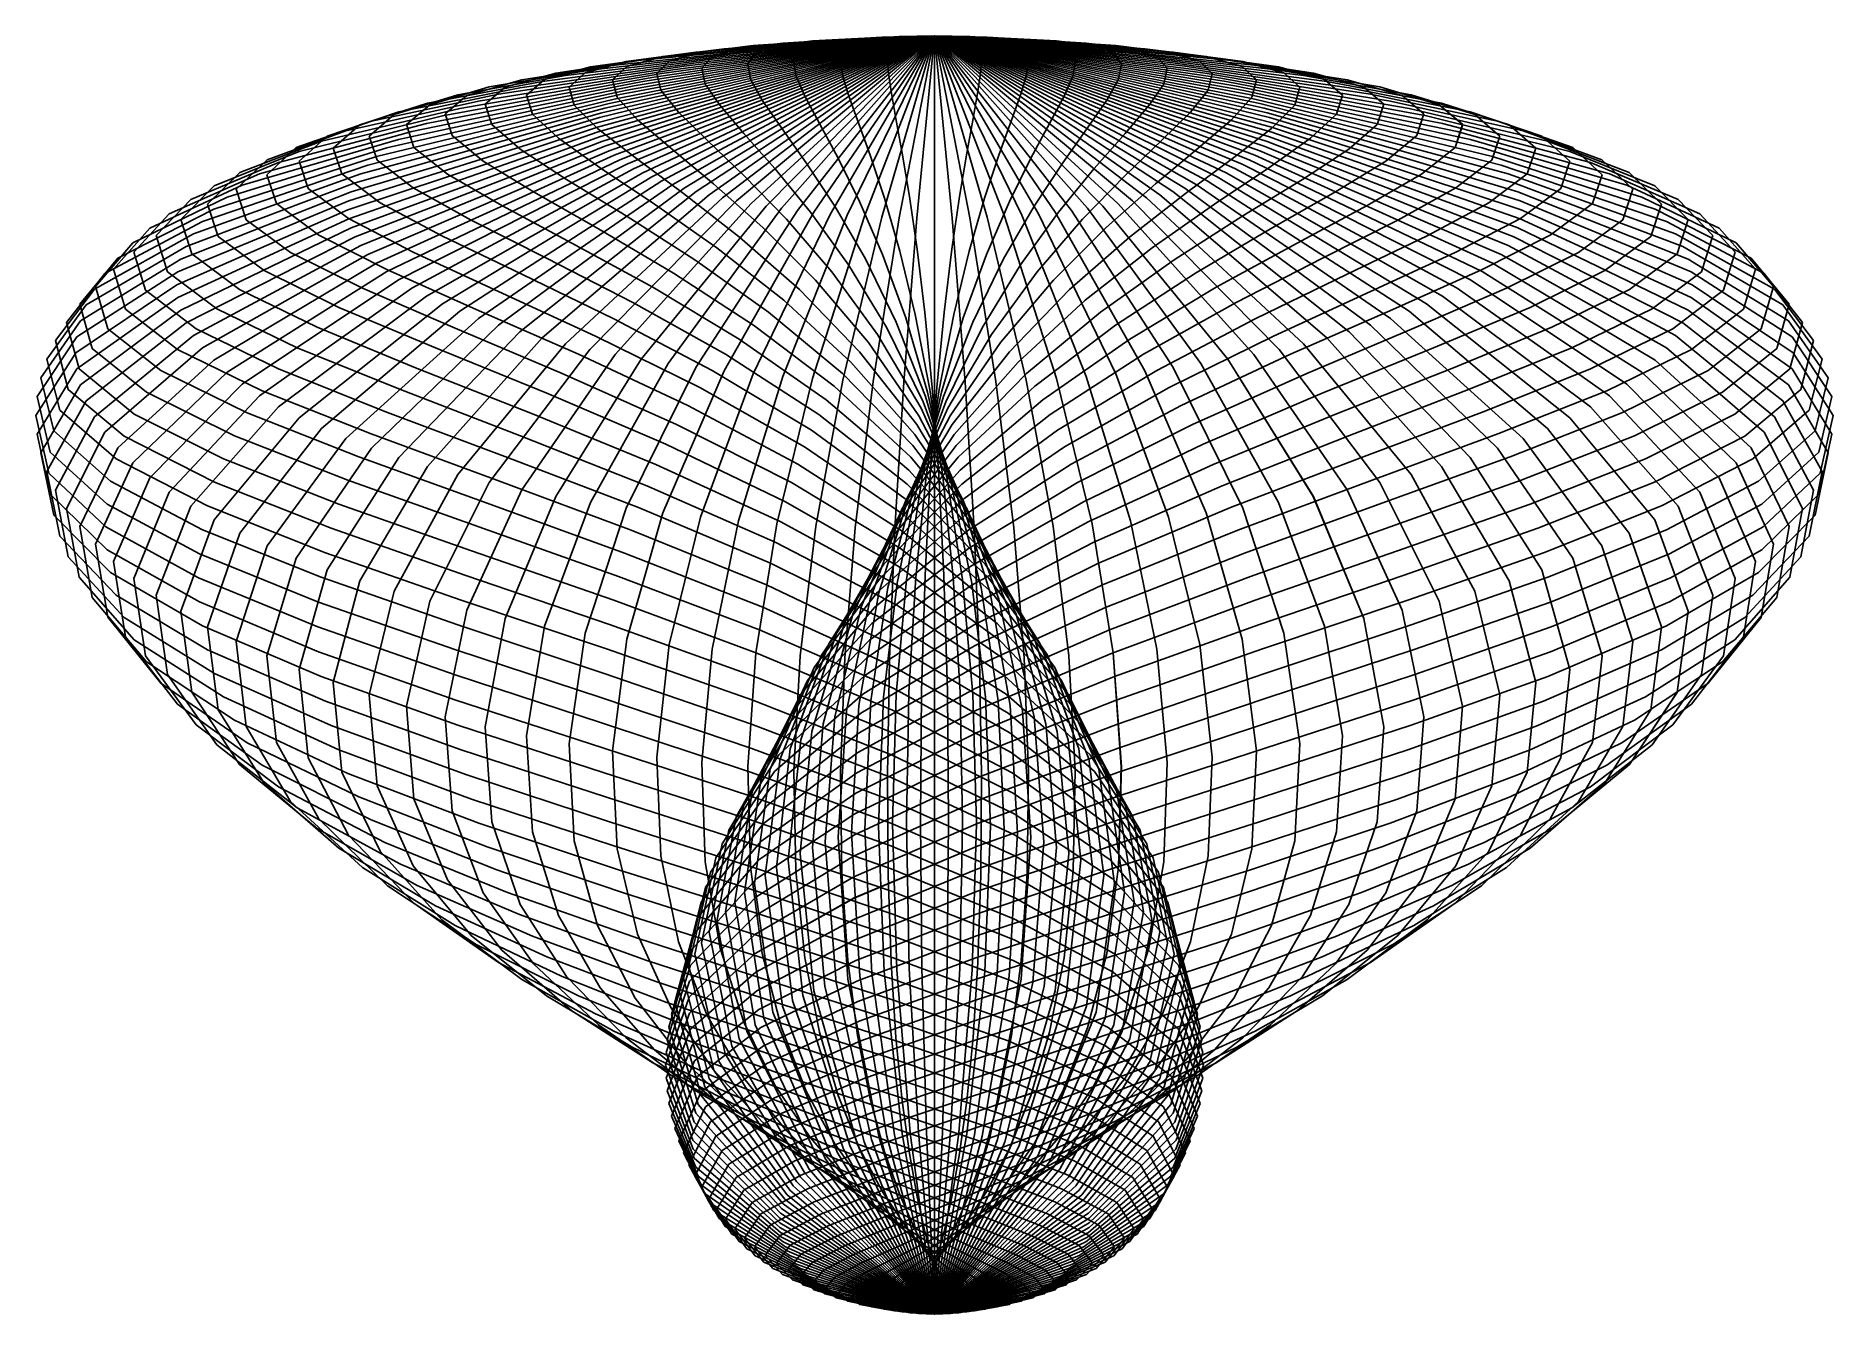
# Model space of a CAD drawing. Header units: metres. Extents: x -281 to 281, y -200 to 200.
import ezdxf

# ---------------------------------------------------------------- set-up
doc = ezdxf.new("R2010")
doc.units = ezdxf.units.M

msp = doc.modelspace()

# ---------------------------------------------------------------- linework, layer by layer
for p, q in [((0, 200), (-105.45, 171.45)), ((0, 200), (-105.31, 169.96)), ((0, 200), (-105.31, 172.94)), ((0, 200), (-104.87, 168.47)), ((0, 200), (-104.87, 174.43)), ((0, 200), (-104.15, 166.99)), ((0, 200), (-104.15, 175.91)), ((0, 200), (-103.15, 165.52)), ((0, 200), (-103.15, 177.38)), ((0, 200), (-101.86, 164.07)), ((0, 200), (-101.86, 178.83)), ((0, 200), (-100.29, 162.64)), ((0, 200), (-100.29, 180.26)), ((0, 200), (-98.45, 161.24)), ((0, 200), (-98.45, 181.66)), ((0, 200), (-96.33, 159.86)), ((0, 200), (-96.33, 183.04)), ((0, 200), (-93.96, 158.51)), ((0, 200), (-93.96, 184.39)), ((0, 200), (-91.32, 157.2)), ((0, 200), (-91.32, 185.7)), ((0, 200), (-88.44, 155.93)), ((0, 200), (-88.44, 186.97)), ((0, 200), (-85.31, 154.7)), ((0, 200), (-85.31, 188.2)), ((0, 200), (-81.95, 153.51)), ((0, 200), (-81.95, 189.39)), ((0, 200), (-78.36, 152.38)), ((0, 200), (-78.36, 190.52)), ((-42.89, 197.49), (-74.68, 194.93)), ((0, 200), (-74.56, 151.3)), ((0, 200), (-74.56, 191.6)), ((-56.73, 196.96), (-73.28, 194.91)), ((0, 200), (-70.56, 150.27)), ((0, 200), (-70.56, 192.63)), ((0, 200), (-66.36, 149.3)), ((0, 200), (-66.36, 193.6)), ((-37.79, 198.06), (-65.8, 196.01)), ((0, 200), (-61.98, 148.39)), ((0, 200), (-61.98, 194.51)), ((-47.52, 197.76), (-61.38, 196.04)), ((0, 200), (-57.43, 147.55)), ((0, 200), (-57.43, 195.35)), ((-32.59, 198.56), (-56.73, 196.96)), ((-49.31, 196.98), (-55.89, 194.7)), ((0, 200), (-52.72, 146.77)), ((0, 200), (-52.72, 196.13)), ((-38.17, 198.42), (-49.31, 196.98)), ((0, 200), (-47.87, 146.06)), ((0, 200), (-47.87, 196.84)), ((-27.29, 198.98), (-47.52, 197.76)), ((0, 200), (-42.89, 145.41)), ((0, 200), (-42.89, 197.49)), ((-37.1, 197.71), (-42.05, 195.62)), ((-21.92, 199.33), (-38.17, 198.42)), ((0, 200), (-37.79, 144.84)), ((0, 200), (-37.79, 198.06)), ((-28.72, 198.94), (-37.1, 197.71)), ((0, 200), (-32.59, 144.34)), ((0, 200), (-32.59, 198.56)), ((-16.5, 199.6), (-28.72, 198.94)), ((-24.79, 198.23), (-28.1, 196.27)), ((0, 200), (-27.29, 143.92)), ((0, 200), (-27.29, 198.98)), ((-19.19, 199.3), (-24.79, 198.23)), ((0, 200), (-21.92, 143.57)), ((0, 200), (-21.92, 199.33)), ((-11.02, 199.79), (-19.19, 199.3)), ((0, 200), (-16.5, 143.3)), ((0, 200), (-16.5, 199.6)), ((-12.41, 198.55), (-14.07, 196.67)), ((-9.61, 199.53), (-12.41, 198.55)), ((0, 200), (-11.02, 143.11)), ((0, 200), (-11.02, 199.79)), ((-5.52, 199.91), (-9.61, 199.53)), ((0, 200), (-5.52, 142.99)), ((0, 200), (-5.52, 199.91)), ((0, 200), (0, 199.95)), ((0, 200), (5.52, 199.91)), ((0, 200), (11.02, 199.79)), ((0, 200), (16.5, 199.6)), ((0, 200), (21.92, 199.33)), ((0, 200), (27.29, 198.98)), ((0, 200), (32.59, 198.56)), ((0, 200), (37.79, 198.06)), ((0, 200), (42.89, 197.49)), ((0, 200), (47.87, 196.84)), ((0, 200), (52.73, 196.13)), ((0, 200), (57.43, 195.35)), ((0, 200), (61.98, 194.51)), ((0, 200), (66.36, 193.6)), ((0, 200), (70.56, 192.63)), ((0, 200), (74.56, 191.6)), ((0, 200), (78.36, 190.52)), ((0, 200), (81.95, 189.39)), ((0, 200), (85.31, 188.2)), ((0, 200), (88.44, 186.97)), ((0, 200), (91.32, 185.7)), ((0, 200), (93.96, 184.39)), ((0, 200), (96.33, 183.04)), ((0, 200), (98.45, 181.66)), ((0, 200), (100.29, 180.26)), ((0, 200), (101.86, 178.83)), ((0, 200), (103.15, 177.38)), ((0, 200), (104.15, 175.91)), ((0, 200), (104.87, 174.43)), ((0, 200), (105.31, 172.94)), ((0, 200), (105.45, 171.45)), ((0, 200), (105.31, 169.96)), ((0, 200), (104.87, 168.47)), ((0, 200), (104.15, 166.99)), ((0, 200), (103.15, 165.52)), ((0, 200), (101.86, 164.07)), ((0, 200), (100.29, 162.64)), ((0, 200), (98.45, 161.24)), ((0, 200), (96.33, 159.86)), ((0, 200), (93.96, 158.51)), ((0, 200), (91.32, 157.2)), ((0, 200), (88.44, 155.93)), ((0, 200), (85.31, 154.7)), ((0, 200), (81.95, 153.51)), ((0, 200), (78.36, 152.38)), ((0, 200), (74.56, 151.3)), ((0, 200), (70.56, 150.27)), ((0, 200), (66.36, 149.3)), ((0, 200), (61.98, 148.39)), ((0, 200), (57.43, 147.55)), ((0, 200), (52.73, 146.77)), ((0, 200), (47.87, 146.06)), ((0, 200), (42.89, 145.41)), ((0, 200), (37.79, 144.84)), ((0, 200), (32.59, 144.34)), ((0, 200), (27.29, 143.92)), ((0, 200), (21.92, 143.57)), ((0, 200), (16.5, 143.3)), ((0, 200), (11.02, 143.11)), ((0, 200), (5.52, 142.99)), ((0, 200), (0, 142.95)), ((0, 200), (0, 199.95)), ((0, 200), (5.52, 199.91)), ((0, 200), (11.02, 199.79)), ((0, 200), (16.5, 199.6)), ((0, 200), (21.92, 199.33)), ((0, 200), (27.29, 198.98)), ((0, 200), (32.59, 198.56)), ((0, 200), (37.79, 198.06)), ((0, 200), (42.89, 197.49)), ((0, 200), (47.87, 196.84)), ((0, 200), (52.73, 196.13)), ((0, 200), (57.43, 195.35)), ((0, 200), (61.98, 194.51)), ((0, 200), (66.36, 193.6)), ((0, 200), (70.56, 192.63)), ((0, 200), (74.56, 191.6)), ((0, 200), (78.37, 190.52)), ((0, 200), (81.95, 189.39)), ((0, 200), (85.31, 188.2)), ((0, 200), (88.44, 186.97)), ((0, 200), (91.32, 185.7)), ((0, 200), (93.96, 184.39)), ((0, 200), (96.33, 183.04)), ((0, 200), (98.45, 181.66)), ((0, 200), (100.29, 180.26)), ((0, 200), (101.86, 178.83)), ((0, 200), (103.15, 177.38)), ((0, 200), (104.15, 175.91)), ((0, 200), (104.87, 174.43)), ((0, 200), (105.31, 172.94)), ((0, 200), (105.45, 171.45)), ((0, 200), (105.31, 169.96)), ((0, 200), (104.87, 168.47)), ((0, 200), (104.15, 166.99)), ((0, 200), (103.15, 165.52)), ((0, 200), (101.86, 164.07)), ((0, 200), (100.29, 162.64)), ((0, 200), (98.45, 161.24)), ((0, 200), (96.33, 159.86)), ((0, 200), (93.96, 158.51)), ((0, 200), (91.32, 157.2)), ((0, 200), (88.44, 155.93)), ((0, 200), (85.31, 154.7)), ((0, 200), (81.95, 153.51)), ((0, 200), (78.36, 152.38)), ((0, 200), (74.56, 151.3)), ((0, 200), (70.56, 150.27)), ((0, 200), (66.36, 149.3)), ((0, 200), (61.98, 148.39)), ((0, 200), (57.43, 147.55)), ((0, 200), (52.72, 146.77)), ((0, 200), (47.87, 146.06)), ((0, 200), (42.89, 145.41)), ((0, 200), (37.79, 144.84)), ((0, 200), (32.59, 144.34)), ((0, 200), (27.29, 143.92)), ((0, 200), (21.92, 143.57)), ((0, 200), (16.5, 143.3)), ((0, 200), (11.02, 143.11)), ((0, 200), (5.52, 142.99)), ((0, 199.95), (0, 199.6)), ((0, 199.95), (0, 199.6)), ((0, 199.6), (0, 198.65)), ((0, 199.6), (0, 198.65)), ((0, 198.65), (0, 196.8)), ((0, 198.65), (0, 196.8)), ((5.52, 199.91), (9.61, 199.53)), ((5.52, 199.91), (9.61, 199.53)), ((9.61, 199.53), (12.41, 198.55)), ((9.61, 199.53), (12.41, 198.55)), ((11.02, 199.79), (19.19, 199.3)), ((11.02, 199.79), (19.19, 199.3)), ((12.41, 198.55), (14.07, 196.67)), ((12.41, 198.55), (14.07, 196.67)), ((16.5, 199.6), (28.72, 198.94)), ((16.5, 199.6), (28.72, 198.94)), ((19.19, 199.3), (24.79, 198.23)), ((19.19, 199.3), (24.79, 198.23)), ((21.92, 199.33), (38.17, 198.42)), ((21.92, 199.33), (38.17, 198.42)), ((24.79, 198.23), (28.1, 196.27)), ((24.79, 198.23), (28.1, 196.27)), ((27.29, 198.98), (47.52, 197.76)), ((27.29, 198.98), (47.52, 197.76)), ((28.72, 198.94), (37.1, 197.71)), ((28.72, 198.94), (37.1, 197.71)), ((32.59, 198.56), (56.74, 196.96)), ((32.59, 198.56), (56.74, 196.96)), ((37.1, 197.71), (42.05, 195.62)), ((37.1, 197.71), (42.05, 195.62)), ((37.79, 198.06), (65.8, 196.01)), ((37.79, 198.06), (65.8, 196.01)), ((38.17, 198.42), (49.31, 196.98)), ((38.17, 198.42), (49.31, 196.98)), ((42.89, 197.49), (74.68, 194.93)), ((42.89, 197.49), (74.68, 194.93)), ((47.52, 197.76), (61.38, 196.04)), ((47.52, 197.76), (61.38, 196.04)), ((49.31, 196.98), (55.89, 194.7)), ((49.31, 196.98), (55.89, 194.7)), ((56.74, 196.96), (73.28, 194.91)), ((56.74, 196.96), (73.28, 194.91)), ((-74.56, 191.6), (-129.82, 183.78)), ((-70.56, 192.63), (-122.85, 185.73)), ((-91.8, 192.37), (-118.57, 188.4)), ((-66.36, 193.6), (-115.54, 187.57)), ((-96.46, 192.04), (-109.33, 188.5)), ((-61.98, 194.51), (-107.92, 189.29)), ((-83.35, 193.71), (-107.66, 190.31)), ((-57.43, 195.35), (-100, 190.89)), ((-74.68, 194.93), (-96.46, 192.04)), ((-84.99, 193.57), (-96.33, 190.42)), ((-52.72, 196.13), (-91.8, 192.37)), ((-83.06, 192.1), (-86.91, 188.24)), ((-65.8, 196.01), (-84.99, 193.57)), ((-47.87, 196.84), (-83.35, 193.71)), ((-73.28, 194.91), (-83.06, 192.1)), ((-69.57, 193.53), (-72.79, 189.92)), ((-61.38, 196.04), (-69.57, 193.53)), ((-55.89, 194.7), (-58.47, 191.29)), ((-58.47, 191.29), (-57.63, 186.45)), ((-42.05, 195.62), (-44, 192.36)), ((-44, 192.36), (-43.36, 187.65)), ((-28.1, 196.27), (-29.4, 193.13)), ((-29.4, 193.13), (-28.97, 188.51)), ((-14.07, 196.67), (-14.72, 193.6)), ((-14.72, 193.6), (-14.51, 189.03)), ((0, 196.8), (0, 193.75)), ((0, 196.8), (0, 193.75)), ((0, 193.75), (0, 189.2)), ((0, 193.75), (0, 189.2)), ((14.07, 196.67), (14.72, 193.6)), ((14.07, 196.67), (14.72, 193.6)), ((14.72, 193.6), (14.51, 189.03)), ((14.72, 193.6), (14.51, 189.03)), ((28.1, 196.27), (29.4, 193.13)), ((28.1, 196.27), (29.4, 193.13)), ((29.4, 193.13), (28.98, 188.51)), ((29.4, 193.13), (28.98, 188.51)), ((42.05, 195.62), (44, 192.36)), ((42.05, 195.62), (44, 192.36)), ((44, 192.36), (43.36, 187.65)), ((44, 192.36), (43.37, 187.65)), ((47.87, 196.84), (83.35, 193.71)), ((47.87, 196.84), (83.35, 193.71)), ((52.73, 196.13), (91.8, 192.37)), ((52.73, 196.13), (91.8, 192.37)), ((55.89, 194.7), (58.48, 191.29)), ((55.89, 194.7), (58.48, 191.29)), ((57.43, 195.35), (100, 190.89)), ((57.43, 195.35), (100, 190.89)), ((58.48, 191.29), (57.63, 186.45)), ((58.48, 191.29), (57.63, 186.45)), ((61.38, 196.04), (69.57, 193.53)), ((61.38, 196.04), (69.57, 193.53)), ((61.98, 194.51), (107.92, 189.29)), ((61.98, 194.51), (107.92, 189.29)), ((65.8, 196.01), (84.99, 193.57)), ((65.8, 196.01), (84.99, 193.57)), ((66.36, 193.6), (115.54, 187.57)), ((66.36, 193.6), (115.54, 187.57)), ((69.57, 193.53), (72.79, 189.92)), ((69.57, 193.53), (72.79, 189.92)), ((70.56, 192.63), (122.85, 185.73)), ((70.56, 192.63), (122.85, 185.73)), ((73.28, 194.91), (83.06, 192.1)), ((73.28, 194.91), (83.07, 192.1)), ((74.56, 191.6), (129.82, 183.78)), ((74.56, 191.6), (129.83, 183.78)), ((74.68, 194.93), (96.46, 192.04)), ((74.68, 194.93), (96.46, 192.04)), ((83.06, 192.1), (86.91, 188.24)), ((83.07, 192.1), (86.91, 188.24)), ((83.35, 193.71), (107.66, 190.31)), ((83.35, 193.71), (107.67, 190.31)), ((84.99, 193.57), (96.33, 190.42)), ((84.99, 193.57), (96.33, 190.42)), ((91.8, 192.37), (118.58, 188.4)), ((91.8, 192.37), (118.58, 188.4)), ((96.46, 192.04), (109.33, 188.5)), ((96.46, 192.04), (109.33, 188.5)), ((-91.32, 185.7), (-159, 172.6)), ((-122.85, 185.73), (-158.68, 179)), ((-88.44, 186.97), (-153.98, 175.01)), ((-115.54, 187.57), (-149.24, 181.6)), ((-85.31, 188.2), (-148.54, 177.34)), ((-129.16, 186.31), (-146.4, 181.31)), ((-81.95, 189.39), (-142.68, 179.58)), ((-107.92, 189.29), (-139.39, 184.04)), ((-78.36, 190.52), (-136.44, 181.73)), ((-118.57, 188.4), (-134.4, 183.94)), ((-100, 190.89), (-129.16, 186.31)), ((-122.03, 186.34), (-127.68, 181.49)), ((-107.66, 190.31), (-122.03, 186.34)), ((-109.33, 188.5), (-114.39, 184.02)), ((-96.33, 190.42), (-100.79, 186.28)), ((-100.79, 186.28), (-99.34, 180.83)), ((-86.91, 188.24), (-85.66, 183.03)), ((-72.79, 189.92), (-71.74, 184.91)), ((-57.63, 186.45), (-53.92, 179.87)), ((-43.36, 187.65), (-40.57, 181.17)), ((-28.97, 188.51), (-27.11, 182.1)), ((-14.51, 189.03), (-13.57, 182.66)), ((0, 189.2), (0, 182.85)), ((0, 189.2), (0, 182.85)), ((14.51, 189.03), (13.57, 182.66)), ((14.51, 189.03), (13.57, 182.66)), ((28.98, 188.51), (27.11, 182.1)), ((28.98, 188.51), (27.11, 182.1)), ((43.36, 187.65), (40.57, 181.17)), ((43.37, 187.65), (40.57, 181.17)), ((57.63, 186.45), (53.92, 179.87)), ((57.63, 186.45), (53.92, 179.87)), ((72.79, 189.92), (71.74, 184.91)), ((72.79, 189.92), (71.75, 184.91)), ((78.36, 190.52), (136.44, 181.73)), ((78.37, 190.52), (136.44, 181.73)), ((81.95, 189.39), (142.68, 179.58)), ((81.95, 189.39), (142.68, 179.58)), ((85.31, 188.2), (148.54, 177.34)), ((85.31, 188.2), (148.54, 177.34)), ((86.91, 188.24), (85.66, 183.03)), ((86.91, 188.24), (85.66, 183.03)), ((88.44, 186.97), (153.98, 175.01)), ((88.44, 186.97), (153.98, 175.01)), ((91.32, 185.7), (159, 172.6)), ((91.32, 185.7), (159, 172.6)), ((96.33, 190.42), (100.79, 186.28)), ((96.33, 190.42), (100.79, 186.28)), ((100.79, 186.28), (99.34, 180.83)), ((100.79, 186.28), (99.34, 180.83)), ((100, 190.89), (129.16, 186.31)), ((100, 190.89), (129.16, 186.31)), ((107.66, 190.31), (122.03, 186.34)), ((107.67, 190.31), (122.03, 186.34)), ((107.92, 189.29), (139.39, 184.04)), ((107.92, 189.29), (139.39, 184.04)), ((109.33, 188.5), (114.39, 184.02)), ((109.33, 188.5), (114.4, 184.02)), ((115.54, 187.57), (149.24, 181.6)), ((115.54, 187.57), (149.24, 181.6)), ((118.58, 188.4), (134.4, 183.94)), ((118.58, 188.4), (134.4, 183.94)), ((122.03, 186.34), (127.68, 181.49)), ((122.03, 186.34), (127.69, 181.49)), ((122.85, 185.73), (158.68, 179)), ((122.85, 185.73), (158.69, 179)), ((129.16, 186.31), (146.4, 181.31)), ((129.16, 186.31), (146.4, 181.31)), ((-136.44, 181.73), (-176.24, 173.34)), ((-100.29, 180.26), (-174.61, 162.29)), ((-98.45, 181.66), (-171.41, 164.95)), ((-149.24, 181.6), (-169.16, 175.41)), ((-96.33, 183.04), (-167.73, 167.56)), ((-129.82, 183.78), (-167.69, 176.24)), ((-93.96, 184.39), (-163.59, 170.12)), ((-139.39, 184.04), (-158, 178.47)), ((-146.4, 181.31), (-153.18, 175.6)), ((-134.4, 183.94), (-140.62, 178.68)), ((-127.68, 181.49), (-125.85, 175.47)), ((-114.39, 184.02), (-112.75, 178.31)), ((-99.34, 180.83), (-92.94, 173.78)), ((-85.66, 183.03), (-80.14, 176.17)), ((-71.74, 184.91), (-67.12, 178.2)), ((-40.57, 181.17), (-36.04, 172.63)), ((-27.11, 182.1), (-24.08, 173.61)), ((-13.57, 182.66), (-12.06, 174.2)), ((0, 182.85), (0, 174.4)), ((0, 182.85), (0, 174.4)), ((13.57, 182.66), (12.06, 174.2)), ((13.57, 182.66), (12.06, 174.2)), ((27.11, 182.1), (24.08, 173.61)), ((27.11, 182.1), (24.08, 173.61)), ((40.57, 181.17), (36.04, 172.63)), ((40.57, 181.17), (36.04, 172.63)), ((71.74, 184.91), (67.12, 178.2)), ((71.75, 184.91), (67.13, 178.2)), ((85.66, 183.03), (80.14, 176.17)), ((85.66, 183.03), (80.14, 176.17)), ((99.34, 180.83), (92.94, 173.78)), ((99.34, 180.83), (92.94, 173.78)), ((93.96, 184.39), (163.59, 170.12)), ((93.96, 184.39), (163.59, 170.12)), ((96.33, 183.04), (167.73, 167.56)), ((96.33, 183.04), (167.73, 167.56)), ((98.45, 181.66), (171.41, 164.95)), ((98.45, 181.66), (171.41, 164.95)), ((100.29, 180.26), (174.61, 162.29)), ((100.29, 180.26), (174.61, 162.29)), ((114.39, 184.02), (112.75, 178.31)), ((114.4, 184.02), (112.75, 178.31)), ((127.68, 181.49), (125.85, 175.47)), ((127.69, 181.49), (125.85, 175.47)), ((129.82, 183.78), (167.69, 176.24)), ((129.83, 183.78), (167.69, 176.24)), ((134.4, 183.94), (140.62, 178.68)), ((134.4, 183.94), (140.63, 178.68)), ((136.44, 181.73), (176.24, 173.34)), ((136.44, 181.73), (176.24, 173.34)), ((139.39, 184.04), (158, 178.47)), ((139.39, 184.04), (158, 178.47)), ((146.4, 181.31), (153.18, 175.6)), ((146.4, 181.31), (153.18, 175.6)), ((149.24, 181.6), (169.16, 175.41)), ((149.24, 181.6), (169.16, 175.41)), ((-153.98, 175.01), (-198.89, 163.81)), ((-148.54, 177.34), (-191.86, 167.12)), ((-167.69, 176.24), (-190.07, 168.68)), ((-142.68, 179.58), (-184.3, 170.29)), ((-104.87, 174.43), (-182.59, 151.24)), ((-104.15, 175.91), (-181.34, 154.05)), ((-158.68, 179), (-179.86, 172.14)), ((-103.15, 177.38), (-179.59, 156.83)), ((-101.86, 178.83), (-177.34, 159.58)), ((-169.16, 175.41), (-177, 168.68)), ((-158, 178.47), (-165.31, 172.26)), ((-153.18, 175.6), (-150.97, 168.87)), ((-140.62, 178.68), (-138.6, 172.32)), ((-125.85, 175.47), (-117.74, 167.97)), ((-112.75, 178.31), (-105.49, 171.05)), ((-80.14, 176.17), (-71.2, 167.35)), ((-67.12, 178.2), (-59.63, 169.49)), ((-53.92, 179.87), (-47.9, 171.25)), ((0, 174.4), (0, 163.55)), ((0, 174.4), (0, 163.55)), ((53.92, 179.87), (47.9, 171.25)), ((53.92, 179.87), (47.9, 171.25)), ((67.12, 178.2), (59.63, 169.49)), ((67.13, 178.2), (59.63, 169.49)), ((80.14, 176.17), (71.2, 167.35)), ((80.14, 176.17), (71.2, 167.35)), ((101.86, 178.83), (177.34, 159.58)), ((101.86, 178.83), (177.34, 159.58)), ((103.15, 177.38), (179.59, 156.83)), ((103.15, 177.38), (179.59, 156.83)), ((104.15, 175.91), (181.34, 154.05)), ((104.15, 175.91), (181.34, 154.05)), ((104.87, 174.43), (182.59, 151.24)), ((104.87, 174.43), (182.59, 151.24)), ((112.75, 178.31), (105.49, 171.05)), ((112.75, 178.31), (105.49, 171.05)), ((125.85, 175.47), (117.74, 167.97)), ((125.85, 175.47), (117.74, 167.97)), ((140.62, 178.68), (138.6, 172.32)), ((140.63, 178.68), (138.6, 172.32)), ((142.68, 179.58), (184.3, 170.29)), ((142.68, 179.58), (184.3, 170.29)), ((148.54, 177.34), (191.86, 167.12)), ((148.54, 177.34), (191.86, 167.12)), ((153.18, 175.6), (150.97, 168.87)), ((153.18, 175.6), (150.98, 168.87)), ((153.98, 175.01), (198.89, 163.81)), ((153.98, 175.01), (198.89, 163.81)), ((158, 178.47), (165.31, 172.26)), ((158, 178.47), (165.32, 172.26)), ((158.68, 179), (179.86, 172.14)), ((158.69, 179), (179.86, 172.14)), ((167.69, 176.24), (190.07, 168.68)), ((167.69, 176.24), (190.07, 168.68)), ((169.16, 175.41), (177, 168.68)), ((169.16, 175.41), (177, 168.68)), ((-163.59, 170.12), (-211.3, 156.88)), ((-184.3, 170.29), (-208.9, 161.21)), ((-159, 172.6), (-205.38, 160.4)), ((-176.24, 173.34), (-199.76, 165.04)), ((-179.86, 172.14), (-188.19, 164.85)), ((-105.45, 171.45), (-183.6, 145.6)), ((-105.31, 172.94), (-183.35, 148.43)), ((-105.31, 169.96), (-183.35, 142.77)), ((-165.31, 172.26), (-162.93, 165.14)), ((-150.97, 168.87), (-141.25, 160.83)), ((-138.6, 172.32), (-129.67, 164.56)), ((-105.49, 171.05), (-93.71, 161.95)), ((-92.94, 173.78), (-82.57, 164.84)), ((-59.63, 169.49), (-49.96, 158.49)), ((-47.9, 171.25), (-40.14, 160.31)), ((-36.04, 172.63), (-30.2, 161.72)), ((-24.08, 173.61), (-20.18, 162.74)), ((-12.06, 174.2), (-10.1, 163.35)), ((12.06, 174.2), (10.1, 163.35)), ((12.06, 174.2), (10.1, 163.35)), ((24.08, 173.61), (20.18, 162.74)), ((24.08, 173.61), (20.18, 162.74)), ((36.04, 172.63), (30.2, 161.72)), ((36.04, 172.63), (30.2, 161.72)), ((47.9, 171.25), (40.14, 160.3)), ((47.9, 171.25), (40.14, 160.3)), ((59.63, 169.49), (49.97, 158.49)), ((59.63, 169.49), (49.97, 158.49)), ((92.94, 173.78), (82.57, 164.84)), ((92.94, 173.78), (82.57, 164.84)), ((105.49, 171.05), (93.71, 161.95)), ((105.49, 171.05), (93.71, 161.95)), ((105.31, 172.94), (183.35, 148.43)), ((105.31, 172.94), (183.35, 148.43)), ((105.31, 169.96), (183.35, 142.77)), ((105.31, 169.96), (183.35, 142.77)), ((105.45, 171.45), (183.6, 145.6)), ((105.45, 171.45), (183.6, 145.6)), ((138.6, 172.32), (129.68, 164.56)), ((138.6, 172.32), (129.68, 164.56)), ((150.97, 168.87), (141.25, 160.83)), ((150.98, 168.87), (141.25, 160.83)), ((159, 172.6), (205.38, 160.4)), ((159, 172.6), (205.38, 160.4)), ((165.31, 172.26), (162.93, 165.14)), ((165.32, 172.26), (162.94, 165.14)), ((163.59, 170.12), (211.3, 156.88)), ((163.59, 170.12), (211.3, 156.88)), ((176.24, 173.34), (199.76, 165.04)), ((176.24, 173.34), (199.76, 165.04)), ((179.86, 172.14), (188.19, 164.85)), ((179.86, 172.14), (188.19, 164.85)), ((184.3, 170.29), (208.9, 161.21)), ((184.3, 170.29), (208.9, 161.21)), ((-198.89, 163.81), (-225.43, 153.09)), ((-171.41, 164.95), (-221.4, 149.57)), ((-191.86, 167.12), (-217.46, 157.23)), ((-167.73, 167.56), (-216.65, 153.27)), ((-199.76, 165.04), (-209.01, 156.53)), ((-190.07, 168.68), (-198.87, 160.8)), ((-188.19, 164.85), (-185.48, 156.84)), ((-104.87, 168.47), (-182.59, 139.96)), ((-104.15, 166.99), (-181.34, 137.15)), ((-103.15, 165.52), (-179.59, 134.37)), ((-101.86, 164.07), (-177.34, 131.62)), ((-177, 168.68), (-174.45, 161.12)), ((-162.93, 165.14), (-152.44, 156.78)), ((-129.67, 164.56), (-115.2, 155.11)), ((-117.74, 167.97), (-104.6, 158.71)), ((-82.57, 164.84), (-69.18, 153.69)), ((-71.2, 167.35), (-59.66, 156.28)), ((-10.1, 163.35), (-7.85, 149.79)), ((0, 163.55), (0, 150)), ((0, 163.55), (0, 150)), ((10.1, 163.35), (7.85, 149.79)), ((10.1, 163.35), (7.85, 149.79)), ((71.2, 167.35), (59.66, 156.28)), ((71.2, 167.35), (59.66, 156.28)), ((82.57, 164.84), (69.18, 153.69)), ((82.57, 164.84), (69.18, 153.69)), ((101.86, 164.07), (177.34, 131.62)), ((101.86, 164.07), (177.34, 131.62)), ((103.15, 165.52), (179.59, 134.37)), ((103.15, 165.52), (179.59, 134.37)), ((104.15, 166.99), (181.34, 137.15)), ((104.15, 166.99), (181.34, 137.15)), ((117.74, 167.97), (104.6, 158.7)), ((117.74, 167.97), (104.6, 158.7)), ((104.87, 168.47), (182.59, 139.96)), ((104.87, 168.47), (182.59, 139.95)), ((129.68, 164.56), (115.2, 155.11)), ((129.68, 164.56), (115.2, 155.11)), ((162.93, 165.14), (152.44, 156.78)), ((162.94, 165.14), (152.44, 156.78)), ((167.73, 167.56), (216.65, 153.27)), ((167.73, 167.56), (216.65, 153.26)), ((171.41, 164.95), (221.4, 149.57)), ((171.41, 164.95), (221.4, 149.56)), ((177, 168.68), (174.45, 161.12)), ((177, 168.68), (174.45, 161.12)), ((188.19, 164.85), (185.48, 156.84)), ((188.19, 164.85), (185.48, 156.84)), ((190.07, 168.68), (198.87, 160.8)), ((190.07, 168.68), (198.88, 160.8)), ((191.86, 167.12), (217.46, 157.23)), ((191.86, 167.12), (217.47, 157.23)), ((198.89, 163.81), (225.43, 153.09)), ((198.89, 163.81), (225.44, 153.08)), ((199.76, 165.04), (209.01, 156.53)), ((199.76, 165.04), (209.01, 156.53)), ((-205.38, 160.4), (-232.79, 148.8)), ((-177.34, 159.58), (-229.07, 141.95)), ((-174.61, 162.29), (-225.54, 145.79)), ((-208.9, 161.21), (-218.57, 152.05)), ((-198.87, 160.8), (-196.01, 152.3)), ((-100.29, 162.64), (-174.61, 128.91)), ((-174.45, 161.12), (-163.21, 152.43)), ((-98.45, 161.24), (-171.41, 126.25)), ((-96.33, 159.86), (-167.73, 123.64)), ((-93.96, 158.51), (-163.59, 121.08)), ((-141.25, 160.83), (-125.48, 151.17)), ((-104.6, 158.71), (-87.64, 147.36)), ((-93.71, 161.95), (-78.52, 150.71)), ((-49.96, 158.49), (-38.82, 144.89)), ((-40.14, 160.31), (-31.19, 146.72)), ((-30.2, 161.72), (-23.46, 148.15)), ((-20.18, 162.74), (-15.68, 149.18)), ((20.18, 162.74), (15.68, 149.18)), ((20.18, 162.74), (15.68, 149.18)), ((30.2, 161.72), (23.47, 148.15)), ((30.2, 161.72), (23.47, 148.15)), ((40.14, 160.3), (31.19, 146.72)), ((40.14, 160.3), (31.19, 146.72)), ((49.97, 158.49), (38.82, 144.89)), ((49.97, 158.49), (38.82, 144.89)), ((93.71, 161.95), (78.52, 150.71)), ((93.71, 161.95), (78.52, 150.71)), ((104.6, 158.7), (87.64, 147.36)), ((104.6, 158.7), (87.64, 147.36)), ((93.96, 158.51), (163.59, 121.08)), ((93.96, 158.51), (163.59, 121.08)), ((96.33, 159.86), (167.73, 123.64)), ((96.33, 159.86), (167.73, 123.64)), ((98.45, 161.24), (171.41, 126.25)), ((98.45, 161.24), (171.4, 126.25)), ((100.29, 162.64), (174.61, 128.91)), ((100.29, 162.64), (174.61, 128.91)), ((141.25, 160.83), (125.48, 151.17)), ((141.25, 160.83), (125.49, 151.17)), ((174.45, 161.12), (163.21, 152.43)), ((174.45, 161.12), (163.22, 152.43)), ((174.61, 162.29), (225.54, 145.79)), ((174.61, 162.29), (225.54, 145.79)), ((177.34, 159.58), (229.07, 141.95)), ((177.34, 159.58), (229.07, 141.95)), ((198.87, 160.8), (196.01, 152.3)), ((198.88, 160.8), (196.01, 152.29)), ((205.38, 160.4), (232.79, 148.8)), ((205.38, 160.4), (232.79, 148.8)), ((208.9, 161.21), (218.57, 152.05)), ((208.9, 161.21), (218.57, 152.05)), ((-216.65, 153.27), (-245.56, 139.85)), ((-211.3, 156.88), (-239.5, 144.38)), ((-225.43, 153.09), (-235.88, 142.52)), ((-181.34, 154.05), (-234.23, 134.12)), ((-179.59, 156.83), (-231.97, 138.06)), ((-217.46, 157.23), (-227.54, 147.38)), ((-218.57, 152.05), (-215.42, 142.49)), ((-209.01, 156.53), (-206, 147.51)), ((-196.01, 152.3), (-183.39, 142.87)), ((-185.48, 156.84), (-173.54, 147.79)), ((-163.21, 152.43), (-145, 142.31)), ((-91.32, 157.2), (-159, 118.6)), ((-88.44, 155.93), (-153.98, 116.19)), ((-152.44, 156.78), (-135.43, 146.9)), ((-85.31, 154.7), (-148.54, 113.86)), ((-81.95, 153.51), (-142.68, 111.62)), ((-78.36, 152.38), (-136.44, 109.47)), ((-115.2, 155.11), (-96.52, 143.65)), ((-69.18, 153.69), (-53.75, 140.04)), ((-59.66, 156.28), (-46.35, 142.66)), ((59.66, 156.28), (46.35, 142.66)), ((59.66, 156.28), (46.35, 142.66)), ((69.18, 153.69), (53.76, 140.04)), ((69.18, 153.69), (53.76, 140.04)), ((78.36, 152.38), (136.44, 109.47)), ((78.36, 152.38), (136.44, 109.47)), ((81.95, 153.51), (142.68, 111.62)), ((81.95, 153.51), (142.68, 111.62)), ((85.31, 154.7), (148.54, 113.86)), ((85.31, 154.7), (148.53, 113.86)), ((88.44, 155.93), (153.98, 116.19)), ((88.44, 155.93), (153.98, 116.19)), ((91.32, 157.2), (159, 118.6)), ((91.32, 157.2), (159, 118.6)), ((115.2, 155.11), (96.53, 143.65)), ((115.2, 155.11), (96.53, 143.65)), ((152.44, 156.78), (135.43, 146.9)), ((152.44, 156.78), (135.43, 146.9)), ((163.21, 152.43), (145, 142.31)), ((163.22, 152.43), (145, 142.31)), ((185.48, 156.84), (173.54, 147.79)), ((185.48, 156.84), (173.54, 147.79)), ((179.59, 156.83), (231.97, 138.06)), ((179.59, 156.83), (231.97, 138.05)), ((181.34, 154.05), (234.23, 134.12)), ((181.34, 154.05), (234.23, 134.12)), ((196.01, 152.3), (183.39, 142.87)), ((196.01, 152.29), (183.39, 142.87)), ((209.01, 156.53), (206, 147.51)), ((209.01, 156.53), (206, 147.51)), ((211.3, 156.88), (239.5, 144.38)), ((211.3, 156.88), (239.5, 144.38)), ((218.57, 152.05), (215.42, 142.49)), ((218.57, 152.05), (215.43, 142.49)), ((216.65, 153.27), (245.56, 139.85)), ((216.65, 153.26), (245.56, 139.85)), ((217.46, 157.23), (227.54, 147.38)), ((217.47, 157.23), (227.54, 147.38)), ((225.43, 153.09), (235.88, 142.52)), ((225.44, 153.08), (235.88, 142.52)), ((-221.4, 149.57), (-250.95, 135.2)), ((-232.79, 148.8), (-243.57, 137.5)), ((-183.35, 148.43), (-236.83, 126.15)), ((-182.59, 151.24), (-235.85, 130.15)), ((-227.54, 147.38), (-224.26, 137.26)), ((-206, 147.51), (-192.73, 137.69)), ((-173.54, 147.79), (-154.17, 137.41)), ((-135.43, 146.9), (-113.47, 135.19)), ((-74.56, 151.3), (-129.82, 107.42)), ((-125.48, 151.17), (-105.14, 139.59)), ((-70.56, 150.27), (-122.85, 105.47)), ((-66.36, 149.3), (-115.54, 103.63)), ((-61.98, 148.39), (-107.92, 101.91)), ((-57.43, 147.55), (-100, 100.31)), ((-52.72, 146.77), (-91.8, 98.83)), ((-87.64, 147.36), (-68.1, 133.65)), ((-78.52, 150.71), (-61.01, 137.03)), ((-31.19, 146.72), (-21.61, 130.2)), ((-23.46, 148.15), (-16.26, 131.62)), ((-15.68, 149.18), (-10.87, 132.64)), ((-7.85, 149.79), (-5.44, 133.25)), ((0, 150), (0, 133.45)), ((0, 150), (0, 133.45)), ((7.85, 149.79), (5.44, 133.25)), ((7.85, 149.79), (5.44, 133.25)), ((15.68, 149.18), (10.87, 132.64)), ((15.68, 149.18), (10.87, 132.64)), ((23.47, 148.15), (16.26, 131.62)), ((23.47, 148.15), (16.26, 131.62)), ((31.19, 146.72), (21.61, 130.2)), ((31.19, 146.72), (21.61, 130.2)), ((52.72, 146.77), (91.8, 98.83)), ((52.73, 146.77), (91.8, 98.83)), ((57.43, 147.55), (100, 100.31)), ((57.43, 147.55), (99.99, 100.31)), ((78.52, 150.71), (61.01, 137.03)), ((78.52, 150.71), (61.01, 137.03)), ((61.98, 148.39), (107.92, 101.91)), ((61.98, 148.39), (107.92, 101.91)), ((66.36, 149.3), (115.54, 103.63)), ((66.36, 149.3), (115.54, 103.63)), ((87.64, 147.36), (68.1, 133.65)), ((87.64, 147.36), (68.1, 133.65)), ((70.56, 150.27), (122.85, 105.47)), ((70.56, 150.27), (122.85, 105.47)), ((74.56, 151.3), (129.82, 107.42)), ((74.56, 151.3), (129.82, 107.42)), ((125.48, 151.17), (105.14, 139.59)), ((125.49, 151.17), (105.14, 139.59)), ((135.43, 146.9), (113.47, 135.19)), ((135.43, 146.9), (113.47, 135.19)), ((173.54, 147.79), (154.17, 137.41)), ((173.54, 147.79), (154.17, 137.41)), ((182.59, 151.24), (235.85, 130.15)), ((182.59, 151.24), (235.85, 130.15)), ((183.35, 148.43), (236.83, 126.15)), ((183.35, 148.43), (236.83, 126.15)), ((206, 147.51), (192.73, 137.69)), ((206, 147.51), (192.74, 137.69)), ((221.4, 149.57), (250.95, 135.2)), ((221.4, 149.56), (250.95, 135.2)), ((227.54, 147.38), (224.26, 137.26)), ((227.54, 147.38), (224.26, 137.26)), ((232.79, 148.8), (243.57, 137.5)), ((232.79, 148.8), (243.57, 137.5)), ((-229.07, 141.95), (-259.64, 125.65)), ((-225.54, 145.79), (-255.64, 130.47)), ((-239.5, 144.38), (-250.6, 132.32)), ((-183.6, 145.6), (-237.15, 122.15)), ((-183.35, 142.77), (-236.83, 118.15)), ((-235.88, 142.52), (-232.48, 131.82)), ((-215.42, 142.49), (-201.55, 132.25)), ((-183.39, 142.87), (-162.92, 132.22)), ((-145, 142.31), (-121.49, 130.46)), ((-96.52, 143.65), (-75, 129.9)), ((-47.87, 146.06), (-83.35, 97.49)), ((-42.89, 145.41), (-74.68, 96.27)), ((-37.79, 144.84), (-65.8, 95.19)), ((-32.59, 144.34), (-56.74, 94.24)), ((-27.29, 143.92), (-47.52, 93.44)), ((-46.35, 142.66), (-32.12, 126.18)), ((-38.82, 144.89), (-26.9, 128.39)), ((-21.92, 143.57), (-38.17, 92.78)), ((-16.5, 143.3), (-28.72, 92.26)), ((-11.02, 143.11), (-19.19, 91.9)), ((-5.52, 142.99), (-9.61, 91.67)), ((0, 142.95), (0, 91.6)), ((5.52, 142.99), (9.61, 91.67)), ((5.52, 142.99), (9.61, 91.67)), ((11.02, 143.11), (19.19, 91.9)), ((11.02, 143.11), (19.19, 91.9)), ((16.5, 143.3), (28.72, 92.26)), ((16.5, 143.3), (28.72, 92.26)), ((21.92, 143.57), (38.17, 92.78)), ((21.92, 143.57), (38.17, 92.78)), ((38.82, 144.89), (26.9, 128.39)), ((38.82, 144.89), (26.9, 128.39)), ((27.29, 143.92), (47.52, 93.44)), ((27.29, 143.92), (47.52, 93.44)), ((46.35, 142.66), (32.12, 126.18)), ((46.35, 142.66), (32.12, 126.18)), ((32.59, 144.34), (56.74, 94.24)), ((32.59, 144.34), (56.73, 94.24)), ((37.79, 144.84), (65.8, 95.19)), ((37.79, 144.84), (65.8, 95.19)), ((42.89, 145.41), (74.68, 96.27)), ((42.89, 145.41), (74.68, 96.27)), ((47.87, 146.06), (83.35, 97.49)), ((47.87, 146.06), (83.35, 97.49)), ((96.53, 143.65), (75, 129.9)), ((96.53, 143.65), (75, 129.9)), ((145, 142.31), (121.49, 130.46)), ((145, 142.31), (121.49, 130.46)), ((183.39, 142.87), (162.92, 132.22)), ((183.39, 142.87), (162.92, 132.22)), ((183.35, 142.77), (236.83, 118.15)), ((183.35, 142.77), (236.82, 118.15)), ((183.6, 145.6), (237.15, 122.15)), ((183.6, 145.6), (237.15, 122.15)), ((215.42, 142.49), (201.55, 132.25)), ((215.43, 142.49), (201.55, 132.25)), ((225.54, 145.79), (255.64, 130.47)), ((225.54, 145.79), (255.64, 130.46)), ((229.07, 141.95), (259.64, 125.65)), ((229.07, 141.95), (259.64, 125.65)), ((235.88, 142.52), (232.48, 131.82)), ((235.88, 142.52), (232.48, 131.82)), ((239.5, 144.38), (250.6, 132.32)), ((239.5, 144.38), (250.6, 132.32)), ((-231.97, 138.06), (-262.93, 120.76)), ((-250.95, 135.2), (-262.57, 121.57)), ((-245.56, 139.85), (-256.93, 127.01)), ((-243.57, 137.5), (-240.06, 126.2)), ((-182.59, 139.96), (-235.85, 114.15)), ((-181.34, 137.15), (-234.23, 110.18)), ((-224.26, 137.26), (-209.82, 126.58)), ((-192.73, 137.69), (-171.22, 126.75)), ((-154.17, 137.41), (-129.18, 125.41)), ((-113.47, 135.19), (-88.17, 121.35)), ((-105.14, 139.59), (-81.7, 125.8)), ((-61.01, 137.03), (-42.28, 120.61)), ((-53.75, 140.04), (-37.25, 123.59)), ((53.76, 140.04), (37.25, 123.59)), ((53.76, 140.04), (37.25, 123.59)), ((61.01, 137.03), (42.28, 120.61)), ((61.01, 137.03), (42.28, 120.61)), ((105.14, 139.59), (81.7, 125.8)), ((105.14, 139.59), (81.7, 125.8)), ((113.47, 135.19), (88.17, 121.35)), ((113.47, 135.19), (88.17, 121.35)), ((154.17, 137.41), (129.18, 125.41)), ((154.17, 137.41), (129.18, 125.41)), ((192.73, 137.69), (171.22, 126.75)), ((192.74, 137.69), (171.22, 126.75)), ((181.34, 137.15), (234.23, 110.18)), ((181.34, 137.15), (234.23, 110.18)), ((182.59, 139.96), (235.85, 114.15)), ((182.59, 139.95), (235.85, 114.15)), ((224.26, 137.26), (209.82, 126.58)), ((224.26, 137.26), (209.82, 126.58)), ((231.97, 138.06), (262.93, 120.76)), ((231.97, 138.05), (262.93, 120.76)), ((243.57, 137.5), (240.06, 126.2)), ((243.57, 137.5), (240.06, 126.2)), ((245.56, 139.85), (256.93, 127.01)), ((245.56, 139.85), (256.94, 127.01)), ((250.95, 135.2), (262.57, 121.57)), ((250.95, 135.2), (262.57, 121.57)), ((-255.64, 130.47), (-267.48, 116.01)), ((-235.85, 130.15), (-267.33, 110.83)), ((-234.23, 134.12), (-265.49, 115.82)), ((-250.6, 132.32), (-246.99, 120.4)), ((-232.48, 131.82), (-217.51, 120.69)), ((-179.59, 134.37), (-231.97, 106.24)), ((-177.34, 131.62), (-229.07, 102.35)), ((-201.55, 132.25), (-179.05, 121.02)), ((-162.92, 132.22), (-136.51, 120.06)), ((-121.49, 130.46), (-94.4, 116.57)), ((-75, 129.9), (-51.97, 113.55)), ((-68.1, 133.65), (-47.19, 117.26)), ((-21.61, 130.2), (-11.98, 110.45)), ((-16.26, 131.62), (-9.01, 111.83)), ((-10.87, 132.64), (-6.02, 112.81)), ((-5.44, 133.25), (-3.01, 113.4)), ((0, 133.45), (0, 113.6)), ((0, 133.45), (0, 113.6)), ((5.44, 133.25), (3.01, 113.4)), ((5.44, 133.25), (3.01, 113.4)), ((10.87, 132.64), (6.02, 112.81)), ((10.87, 132.64), (6.02, 112.81)), ((16.26, 131.62), (9.01, 111.83)), ((16.26, 131.62), (9.01, 111.83)), ((21.61, 130.2), (11.98, 110.45)), ((21.61, 130.2), (11.98, 110.45)), ((68.1, 133.65), (47.19, 117.26)), ((68.1, 133.65), (47.19, 117.26)), ((75, 129.9), (51.98, 113.55)), ((75, 129.9), (51.98, 113.55)), ((121.49, 130.46), (94.4, 116.57)), ((121.49, 130.46), (94.4, 116.57)), ((162.92, 132.22), (136.51, 120.06)), ((162.92, 132.22), (136.51, 120.05)), ((177.34, 131.62), (229.07, 102.35)), ((177.34, 131.62), (229.07, 102.35)), ((201.55, 132.25), (179.05, 121.02)), ((201.55, 132.25), (179.06, 121.02)), ((179.59, 134.37), (231.97, 106.24)), ((179.59, 134.37), (231.97, 106.24)), ((232.48, 131.82), (217.51, 120.69)), ((232.48, 131.82), (217.51, 120.69)), ((234.23, 134.12), (265.49, 115.82)), ((234.23, 134.12), (265.49, 115.82)), ((235.85, 130.15), (267.33, 110.83)), ((235.85, 130.15), (267.33, 110.83)), ((250.6, 132.32), (246.99, 120.4)), ((250.6, 132.32), (246.99, 120.4)), ((255.64, 130.47), (267.48, 116.01)), ((255.64, 130.46), (267.49, 116.01)), ((-259.64, 125.65), (-271.67, 110.37)), ((-236.83, 126.15), (-268.43, 105.82)), ((-256.93, 127.01), (-253.23, 114.45)), ((-240.06, 126.2), (-224.6, 114.6)), ((-174.61, 128.91), (-225.54, 98.51)), ((-171.41, 126.25), (-221.4, 94.73)), ((-209.82, 126.58), (-186.4, 115.04)), ((-171.22, 126.75), (-143.46, 114.42)), ((-129.18, 125.41), (-100.37, 111.47)), ((-81.7, 125.8), (-56.62, 109.49)), ((-32.12, 126.18), (-17.8, 106.55)), ((-26.9, 128.39), (-14.91, 108.69)), ((26.9, 128.39), (14.91, 108.69)), ((26.9, 128.39), (14.91, 108.69)), ((32.12, 126.18), (17.8, 106.55)), ((32.12, 126.18), (17.8, 106.55)), ((81.7, 125.8), (56.62, 109.49)), ((81.7, 125.8), (56.62, 109.49)), ((129.18, 125.41), (100.37, 111.47)), ((129.18, 125.41), (100.37, 111.47)), ((171.22, 126.75), (143.46, 114.42)), ((171.22, 126.75), (143.47, 114.42)), ((171.4, 126.25), (221.4, 94.73)), ((171.41, 126.25), (221.4, 94.73)), ((174.61, 128.91), (225.54, 98.51)), ((174.61, 128.91), (225.54, 98.51)), ((209.82, 126.58), (186.4, 115.04)), ((209.82, 126.58), (186.4, 115.04)), ((240.06, 126.2), (224.6, 114.6)), ((240.06, 126.2), (224.6, 114.6)), ((236.83, 126.15), (268.43, 105.82)), ((236.83, 126.15), (268.43, 105.82)), ((256.93, 127.01), (253.23, 114.45)), ((256.94, 127.01), (253.24, 114.45)), ((259.64, 125.65), (271.67, 110.37)), ((259.64, 125.65), (271.67, 110.37)), ((-262.93, 120.76), (-275.1, 104.64)), ((-237.15, 122.15), (-268.8, 100.8)), ((-236.83, 118.15), (-268.43, 95.78)), ((-262.57, 121.57), (-258.79, 108.35)), ((-246.99, 120.4), (-231.08, 108.32)), ((-217.51, 120.69), (-193.23, 108.83)), ((-167.73, 123.64), (-216.65, 91.03)), ((-163.59, 121.08), (-211.3, 87.42)), ((-159, 118.6), (-205.38, 83.9)), ((-179.05, 121.02), (-150.03, 108.5)), ((-136.51, 120.06), (-106.07, 106.07)), ((-88.17, 121.35), (-61.1, 105.09)), ((-42.28, 120.61), (-23.43, 101.15)), ((-37.25, 123.59), (-20.64, 104.04)), ((37.25, 123.59), (20.64, 104.04)), ((37.25, 123.59), (20.64, 104.04)), ((42.28, 120.61), (23.43, 101.15)), ((42.28, 120.61), (23.43, 101.15)), ((88.17, 121.35), (61.1, 105.09)), ((88.17, 121.35), (61.1, 105.09)), ((136.51, 120.06), (106.07, 106.07)), ((136.51, 120.05), (106.07, 106.07)), ((179.05, 121.02), (150.03, 108.5)), ((179.06, 121.02), (150.03, 108.5)), ((159, 118.6), (205.38, 83.9)), ((159, 118.6), (205.38, 83.9)), ((163.59, 121.08), (211.3, 87.42)), ((163.59, 121.08), (211.3, 87.42)), ((167.73, 123.64), (216.65, 91.03)), ((167.73, 123.64), (216.65, 91.03)), ((217.51, 120.69), (193.23, 108.83)), ((217.51, 120.69), (193.23, 108.83)), ((246.99, 120.4), (231.08, 108.32)), ((246.99, 120.4), (231.08, 108.32)), ((236.82, 118.15), (268.43, 95.77)), ((236.83, 118.15), (268.43, 95.78)), ((237.15, 122.15), (268.8, 100.8)), ((237.15, 122.15), (268.8, 100.8)), ((262.57, 121.57), (258.79, 108.35)), ((262.57, 121.57), (258.79, 108.35)), ((262.93, 120.76), (275.1, 104.64)), ((262.93, 120.76), (275.1, 104.64)), ((-265.49, 115.82), (-277.79, 98.85)), ((-267.48, 116.01), (-263.63, 102.14)), ((-235.85, 114.15), (-267.33, 90.77)), ((-253.23, 114.45), (-236.93, 101.87)), ((-224.6, 114.6), (-199.53, 102.4)), ((-153.98, 116.19), (-198.89, 80.48)), ((-148.54, 113.86), (-191.86, 77.18)), ((-186.4, 115.04), (-156.18, 102.34)), ((-143.46, 114.42), (-111.47, 100.37)), ((-94.4, 116.57), (-65.42, 100.36)), ((-51.97, 113.55), (-28.8, 94.31)), ((-47.19, 117.26), (-26.15, 97.91)), ((-6.02, 112.81), (-1.43, 89.4)), ((-3.01, 113.4), (-0.71, 89.96)), ((0, 113.6), (0, 90.15)), ((0, 113.6), (0, 90.15)), ((3.01, 113.4), (0.71, 89.96)), ((3.01, 113.4), (0.71, 89.96)), ((6.02, 112.81), (1.43, 89.4)), ((6.02, 112.81), (1.43, 89.4)), ((47.19, 117.26), (26.15, 97.9)), ((47.19, 117.26), (26.15, 97.9)), ((51.98, 113.55), (28.8, 94.31)), ((51.98, 113.55), (28.8, 94.31)), ((94.4, 116.57), (65.42, 100.36)), ((94.4, 116.57), (65.42, 100.36)), ((143.46, 114.42), (111.47, 100.37)), ((143.47, 114.42), (111.47, 100.37)), ((148.53, 113.86), (191.86, 77.18)), ((148.54, 113.86), (191.86, 77.18)), ((153.98, 116.19), (198.89, 80.49)), ((153.98, 116.19), (198.89, 80.48)), ((186.4, 115.04), (156.18, 102.34)), ((186.4, 115.04), (156.18, 102.34)), ((224.6, 114.6), (199.53, 102.4)), ((224.6, 114.6), (199.53, 102.4)), ((235.85, 114.15), (267.33, 90.77)), ((235.85, 114.15), (267.33, 90.76)), ((253.23, 114.45), (236.93, 101.87)), ((253.24, 114.45), (236.93, 101.87)), ((267.48, 116.01), (263.63, 102.14)), ((267.49, 116.01), (263.63, 102.14)), ((265.49, 115.82), (277.79, 98.85)), ((265.49, 115.82), (277.79, 98.85)), ((-267.33, 110.83), (-279.71, 93.01)), ((-271.67, 110.37), (-267.75, 95.81)), ((-234.23, 110.18), (-265.49, 85.78)), ((-258.79, 108.35), (-242.12, 95.27)), ((-231.08, 108.32), (-205.29, 95.77)), ((-193.23, 108.83), (-161.91, 95.93)), ((-142.68, 111.62), (-184.3, 74.01)), ((-136.44, 109.47), (-176.24, 70.96)), ((-129.82, 107.42), (-167.69, 68.06)), ((-150.03, 108.5), (-116.57, 94.4)), ((-100.37, 111.47), (-69.56, 95.31)), ((-56.62, 109.49), (-31.37, 90.37)), ((-14.91, 108.69), (-3.53, 85.5)), ((-11.98, 110.45), (-2.84, 87.17)), ((-9.01, 111.83), (-2.14, 88.47)), ((9.01, 111.83), (2.14, 88.47)), ((9.01, 111.83), (2.14, 88.47)), ((11.98, 110.45), (2.84, 87.17)), ((11.98, 110.45), (2.84, 87.17)), ((14.91, 108.69), (3.53, 85.5)), ((14.91, 108.69), (3.53, 85.5)), ((56.62, 109.49), (31.37, 90.37)), ((56.62, 109.49), (31.37, 90.37)), ((100.37, 111.47), (69.56, 95.31)), ((100.37, 111.47), (69.56, 95.31)), ((150.03, 108.5), (116.57, 94.4)), ((150.03, 108.5), (116.57, 94.4)), ((129.82, 107.42), (167.69, 68.06)), ((129.82, 107.42), (167.69, 68.06)), ((136.44, 109.47), (176.24, 70.96)), ((136.44, 109.47), (176.24, 70.96)), ((142.68, 111.62), (184.3, 74.01)), ((142.68, 111.62), (184.3, 74.01)), ((193.23, 108.83), (161.91, 95.93)), ((193.23, 108.83), (161.91, 95.93)), ((231.08, 108.32), (205.29, 95.77)), ((231.08, 108.32), (205.29, 95.77)), ((234.23, 110.18), (265.49, 85.78)), ((234.23, 110.18), (265.49, 85.78)), ((258.79, 108.35), (242.12, 95.27)), ((258.79, 108.35), (242.12, 95.27)), ((267.33, 110.83), (279.71, 93.01)), ((267.33, 110.83), (279.71, 93.01)), ((271.67, 110.37), (267.75, 95.81)), ((271.67, 110.37), (267.76, 95.81)), ((-268.43, 105.82), (-280.86, 87.14)), ((-275.1, 104.64), (-271.14, 89.4)), ((-263.63, 102.14), (-246.66, 88.53)), ((-231.97, 106.24), (-262.93, 80.84)), ((-229.07, 102.35), (-259.64, 75.95)), ((-236.93, 101.87), (-210.48, 88.97)), ((-199.53, 102.4), (-167.19, 89.3)), ((-122.85, 105.47), (-158.68, 65.3)), ((-156.18, 102.34), (-121.35, 88.17)), ((-115.54, 103.63), (-149.24, 62.7)), ((-107.92, 101.91), (-139.39, 60.26)), ((-106.07, 106.07), (-73.5, 89.96)), ((-61.1, 105.09), (-33.86, 86.1)), ((-20.64, 104.04), (-4.89, 81.08)), ((-17.8, 106.55), (-4.22, 83.47)), ((17.8, 106.55), (4.22, 83.47)), ((17.8, 106.55), (4.22, 83.47)), ((20.64, 104.04), (4.89, 81.08)), ((20.64, 104.04), (4.89, 81.08)), ((61.1, 105.09), (33.86, 86.1)), ((61.1, 105.09), (33.86, 86.1)), ((106.07, 106.07), (73.5, 89.96)), ((106.07, 106.07), (73.5, 89.95)), ((107.92, 101.91), (139.39, 60.26)), ((107.92, 101.91), (139.39, 60.26)), ((115.54, 103.63), (149.24, 62.7)), ((115.54, 103.63), (149.24, 62.7)), ((156.18, 102.34), (121.35, 88.17)), ((156.18, 102.34), (121.35, 88.17)), ((122.85, 105.47), (158.68, 65.3)), ((122.85, 105.47), (158.68, 65.3)), ((199.53, 102.4), (167.19, 89.3)), ((199.53, 102.4), (167.19, 89.3)), ((236.93, 101.87), (210.48, 88.97)), ((236.93, 101.87), (210.48, 88.97)), ((229.07, 102.35), (259.64, 75.95)), ((229.07, 102.35), (259.64, 75.95)), ((231.97, 106.24), (262.93, 80.84)), ((231.97, 106.24), (262.93, 80.84)), ((263.63, 102.14), (246.66, 88.53)), ((263.63, 102.14), (246.66, 88.53)), ((268.43, 105.82), (280.86, 87.14)), ((268.43, 105.82), (280.86, 87.14)), ((275.1, 104.64), (271.14, 89.4)), ((275.1, 104.64), (271.14, 89.4)), ((-268.8, 100.8), (-281.25, 81.25)), ((-268.43, 95.78), (-280.86, 75.36)), ((-277.79, 98.85), (-273.79, 82.91)), ((-267.75, 95.81), (-250.51, 81.68)), ((-225.54, 98.51), (-255.64, 71.13)), ((-205.29, 95.77), (-172.01, 82.47)), ((-161.91, 95.93), (-125.8, 81.7)), ((-100, 100.31), (-129.16, 57.99)), ((-91.8, 98.83), (-118.57, 55.9)), ((-111.47, 100.37), (-77.25, 84.32)), ((-83.35, 97.49), (-107.66, 53.99)), ((-74.68, 96.27), (-96.46, 52.26)), ((-65.42, 100.36), (-36.25, 81.51)), ((-26.15, 97.91), (-6.2, 75.27)), ((-23.43, 101.15), (-5.55, 78.35)), ((23.43, 101.15), (5.55, 78.35)), ((23.43, 101.15), (5.55, 78.35)), ((26.15, 97.9), (6.2, 75.27)), ((26.15, 97.9), (6.2, 75.27)), ((65.42, 100.36), (36.25, 81.51)), ((65.42, 100.36), (36.25, 81.51)), ((74.68, 96.27), (96.46, 52.26)), ((74.68, 96.27), (96.46, 52.26)), ((111.47, 100.37), (77.25, 84.32)), ((111.47, 100.37), (77.25, 84.32)), ((83.35, 97.49), (107.66, 53.99)), ((83.35, 97.49), (107.66, 53.99)), ((91.8, 98.83), (118.58, 55.9)), ((91.8, 98.83), (118.57, 55.9)), ((99.99, 100.31), (129.16, 57.99)), ((100, 100.31), (129.16, 57.99)), ((161.91, 95.93), (125.8, 81.7)), ((161.91, 95.93), (125.8, 81.69)), ((205.29, 95.77), (172.01, 82.47)), ((205.29, 95.77), (172.01, 82.47)), ((225.54, 98.51), (255.64, 71.13)), ((225.54, 98.51), (255.64, 71.13)), ((267.75, 95.81), (250.51, 81.68)), ((267.76, 95.81), (250.51, 81.68)), ((268.43, 95.78), (280.86, 75.36)), ((268.43, 95.77), (280.86, 75.36)), ((268.8, 100.8), (281.25, 81.25)), ((268.8, 100.8), (281.25, 81.25)), ((277.79, 98.85), (273.79, 82.91)), ((277.79, 98.85), (273.79, 82.91)), ((-279.71, 93.01), (-275.68, 76.37)), ((-267.33, 90.77), (-279.71, 69.49)), ((-221.4, 94.73), (-250.95, 66.4)), ((-216.65, 91.03), (-245.56, 61.75)), ((-242.12, 95.27), (-215.1, 82.01)), ((-116.57, 94.4), (-80.78, 78.4)), ((-65.8, 95.19), (-84.99, 50.73)), ((-56.74, 94.24), (-73.28, 49.39)), ((-69.56, 95.31), (-38.54, 76.61)), ((-47.52, 93.44), (-61.38, 48.26)), ((-38.17, 92.78), (-49.31, 47.32)), ((-28.72, 92.26), (-37.1, 46.59)), ((-31.37, 90.37), (-7.43, 68.13)), ((-28.8, 94.31), (-6.82, 71.86)), ((-19.19, 91.9), (-24.79, 46.07)), ((-9.61, 91.67), (-12.41, 45.75)), ((0, 91.6), (0, 45.65)), ((0, 90.15), (0, 62.8)), ((0, 90.15), (0, 62.8)), ((28.8, 94.31), (6.82, 71.86)), ((28.8, 94.31), (6.82, 71.86)), ((31.37, 90.37), (7.43, 68.13)), ((31.37, 90.37), (7.43, 68.13)), ((9.61, 91.67), (12.41, 45.75)), ((9.61, 91.67), (12.41, 45.75)), ((19.19, 91.9), (24.79, 46.07)), ((19.19, 91.9), (24.79, 46.07)), ((28.72, 92.26), (37.1, 46.59)), ((28.72, 92.26), (37.1, 46.59)), ((38.17, 92.78), (49.31, 47.32)), ((38.17, 92.78), (49.31, 47.32)), ((69.56, 95.31), (38.54, 76.61)), ((69.56, 95.31), (38.54, 76.61)), ((47.52, 93.44), (61.38, 48.26)), ((47.52, 93.44), (61.38, 48.26)), ((56.73, 94.24), (73.28, 49.39)), ((56.74, 94.24), (73.28, 49.39)), ((65.8, 95.19), (84.99, 50.73)), ((65.8, 95.19), (84.99, 50.73)), ((116.57, 94.4), (80.78, 78.4)), ((116.57, 94.4), (80.78, 78.4)), ((242.12, 95.27), (215.1, 82.01)), ((242.12, 95.27), (215.1, 82)), ((216.65, 91.03), (245.56, 61.75)), ((216.65, 91.03), (245.56, 61.75)), ((221.4, 94.73), (250.95, 66.4)), ((221.4, 94.73), (250.95, 66.4)), ((267.33, 90.77), (279.71, 69.49)), ((267.33, 90.76), (279.71, 69.49)), ((279.71, 93.01), (275.68, 76.37)), ((279.71, 93.01), (275.68, 76.37)), ((-280.86, 87.14), (-276.82, 69.79)), ((-265.49, 85.78), (-277.79, 63.65)), ((-271.14, 89.4), (-253.68, 74.73)), ((-246.66, 88.53), (-219.12, 74.9)), ((-211.3, 87.42), (-239.5, 57.22)), ((-210.48, 88.97), (-176.36, 75.45)), ((-167.19, 89.3), (-129.9, 75)), ((-121.35, 88.17), (-84.1, 72.24)), ((-73.5, 89.96), (-40.73, 71.42)), ((-33.86, 86.1), (-8.02, 64.08)), ((3.53, 85.5), (-6.52, 58.51)), ((3.53, 85.5), (-6.52, 58.51)), ((2.84, 87.17), (-5.24, 60.05)), ((2.84, 87.17), (-5.24, 60.05)), ((2.14, 88.47), (-3.94, 61.25)), ((2.14, 88.47), (-3.94, 61.25)), ((-3.53, 85.5), (6.52, 58.51)), ((-2.84, 87.17), (5.24, 60.05)), ((1.43, 89.4), (-2.63, 62.11)), ((1.43, 89.4), (-2.63, 62.11)), ((-2.14, 88.47), (3.94, 61.25)), ((-1.43, 89.4), (2.63, 62.11)), ((0.71, 89.96), (-1.32, 62.63)), ((0.71, 89.96), (-1.32, 62.63)), ((-0.71, 89.96), (1.32, 62.63)), ((33.86, 86.1), (8.02, 64.08)), ((33.86, 86.1), (8.02, 64.08)), ((73.5, 89.96), (40.73, 71.42)), ((73.5, 89.95), (40.73, 71.42)), ((121.35, 88.17), (84.1, 72.24)), ((121.35, 88.17), (84.1, 72.24)), ((167.19, 89.3), (129.9, 75)), ((167.19, 89.3), (129.9, 75)), ((210.48, 88.97), (176.36, 75.45)), ((210.48, 88.97), (176.36, 75.45)), ((211.3, 87.42), (239.5, 57.22)), ((211.3, 87.42), (239.5, 57.22)), ((246.66, 88.53), (219.12, 74.9)), ((246.66, 88.53), (219.12, 74.9)), ((271.14, 89.4), (253.68, 74.73)), ((271.14, 89.4), (253.68, 74.73)), ((265.49, 85.78), (277.79, 63.65)), ((265.49, 85.78), (277.79, 63.65)), ((280.86, 87.14), (276.82, 69.79)), ((280.86, 87.14), (276.82, 69.79)), ((-281.25, 81.25), (-277.2, 63.2)), ((-262.93, 80.84), (-275.1, 57.86)), ((-273.79, 82.91), (-256.16, 67.7)), ((-250.51, 81.68), (-222.55, 67.67)), ((-205.38, 83.9), (-232.79, 52.8)), ((-198.89, 80.48), (-225.43, 48.51)), ((-215.1, 82.01), (-180.23, 68.27)), ((-172.01, 82.47), (-133.65, 68.1)), ((-125.8, 81.7), (-87.18, 65.83)), ((-77.25, 84.32), (-42.81, 65.95)), ((-36.25, 81.51), (-8.59, 59.73)), ((4.89, 81.08), (-9.03, 54.43)), ((4.89, 81.08), (-9.03, 54.43)), ((4.22, 83.47), (-7.79, 56.63)), ((4.22, 83.47), (-7.79, 56.63)), ((-4.89, 81.08), (9.03, 54.43)), ((-4.22, 83.47), (7.79, 56.63)), ((36.25, 81.51), (8.59, 59.73)), ((36.25, 81.51), (8.59, 59.73)), ((77.25, 84.32), (42.8, 65.95)), ((77.25, 84.32), (42.81, 65.95)), ((125.8, 81.7), (87.18, 65.83)), ((125.8, 81.69), (87.18, 65.83)), ((172.01, 82.47), (133.65, 68.1)), ((172.01, 82.47), (133.65, 68.1)), ((215.1, 82.01), (180.23, 68.27)), ((215.1, 82), (180.23, 68.27)), ((198.89, 80.49), (225.43, 48.51)), ((198.89, 80.48), (225.43, 48.51)), ((205.38, 83.9), (232.79, 52.8)), ((205.38, 83.9), (232.79, 52.8)), ((250.51, 81.68), (222.55, 67.67)), ((250.51, 81.68), (222.55, 67.67)), ((273.79, 82.91), (256.16, 67.7)), ((273.79, 82.91), (256.16, 67.7)), ((262.93, 80.84), (275.1, 57.86)), ((262.93, 80.84), (275.1, 57.86)), ((281.25, 81.25), (277.2, 63.2)), ((281.25, 81.25), (277.2, 63.2)), ((-280.86, 75.36), (-276.82, 56.61)), ((-275.68, 76.37), (-257.93, 60.62)), ((-259.64, 75.95), (-271.67, 52.13)), ((-253.68, 74.73), (-225.37, 60.34)), ((-219.12, 74.9), (-183.6, 60.94)), ((-191.86, 77.18), (-217.46, 44.37)), ((-184.3, 74.01), (-208.9, 40.38)), ((-176.36, 75.45), (-137.03, 61.01)), ((-129.9, 75), (-90.02, 59.2)), ((-80.78, 78.4), (-44.76, 60.22)), ((-38.54, 76.61), (-9.13, 55.09)), ((6.2, 75.27), (-11.44, 49.07)), ((6.2, 75.27), (-11.44, 49.07)), ((5.55, 78.35), (-10.25, 51.91)), ((5.55, 78.35), (-10.25, 51.91)), ((-6.2, 75.27), (11.44, 49.07)), ((-5.55, 78.35), (10.25, 51.91)), ((38.54, 76.61), (9.13, 55.09)), ((38.54, 76.61), (9.13, 55.09)), ((80.78, 78.4), (44.76, 60.22)), ((80.78, 78.4), (44.76, 60.22)), ((129.9, 75), (90.02, 59.2)), ((129.9, 75), (90.02, 59.2)), ((176.36, 75.45), (137.03, 61.01)), ((176.36, 75.45), (137.03, 61.01)), ((219.12, 74.9), (183.6, 60.94)), ((219.12, 74.9), (183.6, 60.94)), ((184.3, 74.01), (208.9, 40.39)), ((184.3, 74.01), (208.9, 40.38)), ((191.86, 77.18), (217.46, 44.37)), ((191.86, 77.18), (217.46, 44.37)), ((253.68, 74.73), (225.37, 60.34)), ((253.68, 74.73), (225.37, 60.34)), ((275.68, 76.37), (257.93, 60.62)), ((275.68, 76.37), (257.93, 60.62)), ((259.64, 75.95), (271.67, 52.13)), ((259.64, 75.95), (271.67, 52.13)), ((280.86, 75.36), (276.82, 56.61)), ((280.86, 75.36), (276.82, 56.6)), ((-279.71, 69.49), (-275.68, 50.03)), ((-276.82, 69.79), (-258.99, 53.49)), ((-255.64, 71.13), (-267.48, 46.49)), ((-256.16, 67.7), (-227.56, 52.93)), ((-222.55, 67.67), (-186.47, 53.48)), ((-176.24, 70.96), (-199.76, 36.56)), ((-167.69, 68.06), (-190.07, 32.92)), ((-180.23, 68.27), (-140.04, 53.76)), ((-133.65, 68.1), (-92.62, 52.37)), ((-84.1, 72.24), (-46.6, 54.24)), ((-40.73, 71.42), (-9.65, 50.17)), ((7.43, 68.13), (-13.73, 42.47)), ((7.43, 68.13), (-13.72, 42.47)), ((6.82, 71.86), (-12.6, 45.92)), ((6.82, 71.86), (-12.6, 45.92)), ((-7.43, 68.13), (13.72, 42.47)), ((-6.82, 71.86), (12.6, 45.92)), ((40.73, 71.42), (9.65, 50.17)), ((40.73, 71.42), (9.65, 50.17)), ((84.1, 72.24), (46.6, 54.24)), ((84.1, 72.24), (46.6, 54.24)), ((133.65, 68.1), (92.62, 52.37)), ((133.65, 68.1), (92.62, 52.37)), ((180.23, 68.27), (140.04, 53.76)), ((180.23, 68.27), (140.04, 53.75)), ((167.69, 68.06), (190.07, 32.92)), ((167.69, 68.06), (190.07, 32.92)), ((176.24, 70.96), (199.76, 36.56)), ((176.24, 70.96), (199.76, 36.56)), ((222.55, 67.67), (186.47, 53.48)), ((222.55, 67.67), (186.47, 53.48)), ((256.16, 67.7), (227.56, 52.93)), ((256.16, 67.7), (227.56, 52.93)), ((255.64, 71.13), (267.48, 46.49)), ((255.64, 71.13), (267.48, 46.48)), ((276.82, 69.79), (258.99, 53.49)), ((276.82, 69.79), (258.99, 53.49)), ((279.71, 69.49), (275.68, 50.03)), ((279.71, 69.49), (275.68, 50.03)), ((-277.79, 63.65), (-273.79, 43.49)), ((-277.2, 63.2), (-259.35, 46.35)), ((-250.95, 66.4), (-262.57, 40.93)), ((-158.68, 65.3), (-179.86, 29.46)), ((-149.24, 62.7), (-169.16, 26.19)), ((-87.18, 65.83), (-48.31, 48.03)), ((-42.81, 65.95), (-10.14, 44.99)), ((8.02, 64.08), (-14.81, 38.74)), ((8.02, 64.08), (-14.81, 38.74)), ((-8.02, 64.08), (14.81, 38.74)), ((-2.63, 62.11), (-5.88, 30.63)), ((-2.63, 62.11), (-5.88, 30.63)), ((-1.32, 62.63), (-2.94, 31.1)), ((-1.32, 62.63), (-2.94, 31.1)), ((0, 62.8), (0, 31.25)), ((0, 62.8), (0, 31.25)), ((1.32, 62.63), (2.94, 31.1)), ((2.63, 62.11), (5.88, 30.63)), ((42.8, 65.95), (10.14, 44.99)), ((42.81, 65.95), (10.14, 44.99)), ((87.18, 65.83), (48.31, 48.03)), ((87.18, 65.83), (48.31, 48.03)), ((149.24, 62.7), (169.16, 26.19)), ((149.24, 62.7), (169.16, 26.19)), ((158.68, 65.3), (179.86, 29.46)), ((158.68, 65.3), (179.86, 29.46)), ((250.95, 66.4), (262.57, 40.93)), ((250.95, 66.4), (262.57, 40.93)), ((277.2, 63.2), (259.35, 46.35)), ((277.2, 63.2), (259.35, 46.35)), ((277.79, 63.65), (273.79, 43.49)), ((277.79, 63.65), (273.79, 43.49)), ((-276.82, 56.61), (-258.99, 39.21)), ((-275.1, 57.86), (-271.14, 37)), ((-257.93, 60.62), (-229.14, 45.45)), ((-245.56, 61.75), (-256.93, 35.49)), ((-239.5, 57.22), (-250.6, 30.18)), ((-225.37, 60.34), (-188.83, 45.92)), ((-183.6, 60.94), (-142.66, 46.35)), ((-139.39, 60.26), (-158, 23.13)), ((-129.16, 57.99), (-146.4, 20.29)), ((-137.03, 61.01), (-94.96, 45.35)), ((-90.02, 59.2), (-49.88, 41.6)), ((-44.76, 60.22), (-10.61, 39.55)), ((-7.79, 56.63), (-17.38, 25.74)), ((-7.79, 56.63), (-17.38, 25.74)), ((8.59, 59.73), (-15.86, 34.72)), ((8.59, 59.73), (-15.86, 34.72)), ((-6.52, 58.51), (-14.56, 27.42)), ((-6.52, 58.51), (-14.56, 27.42)), ((-5.24, 60.05), (-11.7, 28.79)), ((-5.24, 60.05), (-11.7, 28.79)), ((-3.94, 61.25), (-8.8, 29.87)), ((-3.94, 61.25), (-8.8, 29.86)), ((-8.59, 59.73), (15.86, 34.72)), ((3.94, 61.25), (8.8, 29.87)), ((5.24, 60.05), (11.69, 28.79)), ((6.52, 58.51), (14.56, 27.42)), ((7.79, 56.63), (17.38, 25.74)), ((44.76, 60.22), (10.61, 39.55)), ((44.76, 60.22), (10.61, 39.55)), ((90.02, 59.2), (49.88, 41.6)), ((90.02, 59.2), (49.88, 41.6)), ((137.03, 61.01), (94.96, 45.35)), ((137.03, 61.01), (94.96, 45.35)), ((129.16, 57.99), (146.4, 20.29)), ((129.16, 57.99), (146.4, 20.29)), ((139.39, 60.26), (158, 23.13)), ((139.39, 60.26), (158, 23.13)), ((183.6, 60.94), (142.66, 46.35)), ((183.6, 60.94), (142.66, 46.35)), ((225.37, 60.34), (188.83, 45.92)), ((225.37, 60.34), (188.83, 45.92)), ((257.93, 60.62), (229.14, 45.45)), ((257.93, 60.62), (229.14, 45.45)), ((239.5, 57.22), (250.6, 30.18)), ((239.5, 57.22), (250.59, 30.18)), ((245.56, 61.75), (256.93, 35.49)), ((245.56, 61.75), (256.93, 35.49)), ((276.82, 56.61), (258.99, 39.21)), ((276.82, 56.6), (258.99, 39.2)), ((275.1, 57.86), (271.14, 37)), ((275.1, 57.86), (271.14, 37)), ((-271.67, 52.13), (-267.75, 30.59)), ((-258.99, 53.49), (-230.08, 37.94)), ((-232.79, 52.8), (-243.57, 25)), ((-227.56, 52.93), (-190.67, 38.28)), ((-186.47, 53.48), (-144.89, 38.82)), ((-140.04, 53.76), (-97.05, 38.17)), ((-118.57, 55.9), (-134.4, 17.66)), ((-107.66, 53.99), (-122.03, 15.26)), ((-96.46, 52.26), (-109.33, 13.1)), ((-84.99, 50.73), (-96.33, 11.18)), ((-92.62, 52.37), (-51.32, 34.97)), ((-46.6, 54.24), (-11.04, 33.88)), ((-10.25, 51.91), (-22.88, 21.52)), ((-10.25, 51.91), (-22.88, 21.52)), ((-9.03, 54.43), (-20.16, 23.78)), ((-9.03, 54.43), (-20.16, 23.78)), ((9.13, 55.09), (-16.86, 30.44)), ((9.13, 55.09), (-16.86, 30.44)), ((-9.13, 55.09), (16.86, 30.44)), ((9.03, 54.43), (20.16, 23.78)), ((10.25, 51.91), (22.88, 21.52)), ((46.6, 54.24), (11.04, 33.88)), ((46.6, 54.24), (11.04, 33.88)), ((92.62, 52.37), (51.32, 34.97)), ((92.62, 52.37), (51.32, 34.97)), ((84.99, 50.73), (96.33, 11.18)), ((84.99, 50.73), (96.33, 11.18)), ((96.46, 52.26), (109.33, 13.1)), ((96.46, 52.26), (109.33, 13.1)), ((140.04, 53.76), (97.05, 38.17)), ((140.04, 53.75), (97.05, 38.17)), ((107.66, 53.99), (122.03, 15.26)), ((107.66, 53.99), (122.03, 15.26)), ((118.57, 55.9), (134.4, 17.66)), ((118.58, 55.9), (134.4, 17.66)), ((186.47, 53.48), (144.89, 38.82)), ((186.47, 53.48), (144.89, 38.82)), ((227.56, 52.93), (190.67, 38.28)), ((227.56, 52.93), (190.67, 38.28)), ((258.99, 53.49), (230.08, 37.94)), ((258.99, 53.49), (230.08, 37.93)), ((232.79, 52.8), (243.57, 25)), ((232.79, 52.8), (243.57, 25)), ((271.67, 52.13), (267.75, 30.59)), ((271.67, 52.13), (267.75, 30.59)), ((-275.68, 50.03), (-257.93, 32.08)), ((-267.48, 46.49), (-263.63, 24.26)), ((-259.35, 46.35), (-230.4, 30.4)), ((-225.43, 48.51), (-235.88, 19.98)), ((-229.14, 45.45), (-191.99, 30.57)), ((-188.83, 45.92), (-146.72, 31.19)), ((-142.66, 46.35), (-98.86, 30.84)), ((-94.96, 45.35), (-52.62, 28.17)), ((-73.28, 49.39), (-83.06, 9.5)), ((-61.38, 48.26), (-69.57, 8.07)), ((-49.31, 47.32), (-55.89, 6.9)), ((-48.31, 48.03), (-11.45, 27.99)), ((-37.1, 46.59), (-42.05, 5.98)), ((-12.6, 45.92), (-28.13, 16.18)), ((-12.6, 45.92), (-28.13, 16.18)), ((-24.79, 46.07), (-28.1, 5.33)), ((-11.44, 49.07), (-25.54, 18.99)), ((-11.44, 49.07), (-25.54, 18.99)), ((9.65, 50.17), (-17.82, 25.9)), ((9.65, 50.17), (-17.82, 25.89)), ((-12.41, 45.75), (-14.07, 4.93)), ((-9.65, 50.17), (17.82, 25.9)), ((0, 45.65), (0, 4.8)), ((11.44, 49.07), (25.54, 18.99)), ((48.31, 48.03), (11.45, 27.99)), ((48.31, 48.03), (11.45, 27.99)), ((12.41, 45.75), (14.07, 4.93)), ((12.41, 45.75), (14.07, 4.93)), ((12.6, 45.92), (28.12, 16.18)), ((24.79, 46.07), (28.1, 5.33)), ((24.79, 46.07), (28.1, 5.33)), ((37.1, 46.59), (42.05, 5.98)), ((37.1, 46.59), (42.05, 5.98)), ((49.31, 47.32), (55.89, 6.9)), ((49.31, 47.32), (55.89, 6.9)), ((94.96, 45.35), (52.62, 28.17)), ((94.96, 45.35), (52.62, 28.17)), ((61.38, 48.26), (69.57, 8.07)), ((61.38, 48.26), (69.57, 8.07)), ((73.28, 49.39), (83.06, 9.5)), ((73.28, 49.39), (83.06, 9.5)), ((142.66, 46.35), (98.86, 30.84)), ((142.66, 46.35), (98.86, 30.84)), ((188.83, 45.92), (146.72, 31.19)), ((188.83, 45.92), (146.72, 31.19)), ((229.14, 45.45), (191.99, 30.57)), ((229.14, 45.45), (191.99, 30.57)), ((225.43, 48.51), (235.88, 19.98)), ((225.43, 48.51), (235.88, 19.98)), ((259.35, 46.35), (230.4, 30.4)), ((259.35, 46.35), (230.4, 30.4)), ((275.68, 50.03), (257.93, 32.08)), ((275.68, 50.03), (257.93, 32.08)), ((267.48, 46.49), (263.63, 24.26)), ((267.48, 46.48), (263.63, 24.26)), ((-273.79, 43.49), (-256.16, 25)), ((-262.57, 40.93), (-258.79, 18.05)), ((-217.46, 44.37), (-227.54, 15.12)), ((-208.9, 40.38), (-218.57, 10.45)), ((-49.88, 41.6), (-11.82, 21.9)), ((-13.72, 42.47), (-30.64, 13.1)), ((-13.73, 42.47), (-30.64, 13.1)), ((10.61, 39.55), (-19.58, 16.09)), ((10.61, 39.55), (-19.58, 16.09)), ((10.14, 44.99), (-18.73, 21.11)), ((10.14, 44.99), (-18.73, 21.11)), ((-10.61, 39.55), (19.58, 16.09)), ((-10.14, 44.99), (18.73, 21.11)), ((49.88, 41.6), (11.82, 21.9)), ((49.88, 41.6), (11.82, 21.9)), ((13.72, 42.47), (30.64, 13.1)), ((208.9, 40.39), (218.57, 10.45)), ((208.9, 40.38), (218.57, 10.45)), ((217.46, 44.37), (227.54, 15.12)), ((217.46, 44.37), (227.53, 15.12)), ((273.79, 43.49), (256.16, 25)), ((273.79, 43.49), (256.16, 25)), ((262.57, 40.93), (258.79, 18.05)), ((262.57, 40.93), (258.79, 18.04)), ((-271.14, 37), (-253.68, 17.97)), ((-258.99, 39.21), (-230.08, 22.86)), ((-256.93, 35.49), (-253.23, 11.95)), ((-230.08, 37.94), (-192.79, 22.82)), ((-199.76, 36.56), (-209.01, 5.97)), ((-190.67, 38.28), (-148.15, 23.47)), ((-144.89, 38.82), (-100.41, 23.38)), ((-97.05, 38.17), (-53.77, 21.21)), ((-51.32, 34.97), (-12.16, 15.62)), ((-15.86, 34.72), (-35.4, 6.18)), ((-15.86, 34.72), (-35.4, 6.18)), ((-14.81, 38.74), (-33.06, 9.76)), ((-14.81, 38.74), (-33.06, 9.76)), ((11.04, 33.88), (-20.39, 10.86)), ((11.04, 33.88), (-20.39, 10.86)), ((-11.04, 33.88), (20.39, 10.86)), ((51.32, 34.97), (12.16, 15.62)), ((51.32, 34.97), (12.16, 15.62)), ((14.81, 38.74), (33.06, 9.76)), ((15.86, 34.72), (35.4, 6.18)), ((97.05, 38.17), (53.77, 21.21)), ((97.05, 38.17), (53.77, 21.2)), ((144.89, 38.82), (100.41, 23.38)), ((144.89, 38.82), (100.41, 23.38)), ((190.67, 38.28), (148.15, 23.47)), ((190.67, 38.28), (148.15, 23.46)), ((230.08, 37.94), (192.79, 22.82)), ((230.08, 37.93), (192.79, 22.82)), ((199.76, 36.56), (209.01, 5.97)), ((199.76, 36.56), (209.01, 5.97)), ((258.99, 39.21), (230.08, 22.86)), ((258.99, 39.2), (230.08, 22.86)), ((256.93, 35.49), (253.23, 11.95)), ((256.93, 35.49), (253.23, 11.95)), ((271.14, 37), (253.68, 17.97)), ((271.14, 37), (253.68, 17.97)), ((-267.75, 30.59), (-250.51, 11.02)), ((-257.93, 32.08), (-229.14, 15.35)), ((-250.6, 30.18), (-246.99, 6)), ((-230.4, 30.4), (-193.05, 15.05)), ((-190.07, 32.92), (-198.87, 1.7)), ((-191.99, 30.57), (-149.18, 15.68)), ((-179.86, 29.46), (-188.19, -2.35)), ((-146.72, 31.19), (-101.68, 15.82)), ((-98.86, 30.84), (-54.78, 14.1)), ((-52.62, 28.17), (-12.47, 9.17)), ((-16.86, 30.44), (-37.64, 2.35)), ((-16.86, 30.44), (-37.64, 2.35)), ((-11.7, 28.79), (-15.97, -6.9)), ((-11.7, 28.79), (-15.97, -6.9)), ((-8.8, 29.87), (-12.01, -5.98)), ((-8.8, 29.86), (-12.01, -5.98)), ((-5.88, 30.63), (-8.03, -5.33)), ((-5.88, 30.63), (-8.03, -5.33)), ((-2.94, 31.1), (-4.02, -4.93)), ((-2.94, 31.1), (-4.02, -4.93)), ((0, 31.25), (0, -4.8)), ((0, 31.25), (0, -4.8)), ((2.94, 31.1), (4.02, -4.93)), ((5.88, 30.63), (8.03, -5.33)), ((8.8, 29.87), (12.01, -5.98)), ((11.69, 28.79), (15.97, -6.9)), ((52.62, 28.17), (12.47, 9.17)), ((52.62, 28.17), (12.47, 9.17)), ((16.86, 30.44), (37.64, 2.35)), ((98.86, 30.84), (54.78, 14.1)), ((98.86, 30.84), (54.78, 14.1)), ((146.72, 31.19), (101.68, 15.82)), ((146.72, 31.19), (101.68, 15.82)), ((191.99, 30.57), (149.18, 15.68)), ((191.99, 30.57), (149.18, 15.68)), ((179.86, 29.46), (188.19, -2.35)), ((179.86, 29.46), (188.19, -2.35)), ((190.07, 32.92), (198.87, 1.7)), ((190.07, 32.92), (198.87, 1.7)), ((230.4, 30.4), (193.05, 15.05)), ((230.4, 30.4), (193.05, 15.05)), ((257.93, 32.08), (229.14, 15.35)), ((257.93, 32.08), (229.14, 15.35)), ((250.6, 30.18), (246.99, 6)), ((250.59, 30.18), (246.99, 6)), ((267.75, 30.59), (250.51, 11.02)), ((267.75, 30.59), (250.51, 11.02)), ((-263.63, 24.26), (-246.66, 4.17)), ((-256.16, 25), (-227.56, 7.87)), ((-243.57, 25), (-240.06, 0.2)), ((-230.08, 22.86), (-192.79, 7.28)), ((-192.79, 22.82), (-149.79, 7.85)), ((-169.16, 26.19), (-177, -6.18)), ((-158, 23.13), (-165.31, -9.76)), ((-148.15, 23.47), (-102.67, 8.18)), ((-100.41, 23.38), (-55.64, 6.87)), ((-17.82, 25.89), (-39.78, -1.7)), ((-17.82, 25.9), (-39.77, -1.7)), ((-20.16, 23.78), (-27.52, -11.18)), ((-20.16, 23.78), (-27.52, -11.18)), ((-17.38, 25.74), (-23.73, -9.5)), ((-17.38, 25.74), (-23.73, -9.5)), ((11.45, 27.99), (-21.13, 5.42)), ((11.45, 27.99), (-21.13, 5.42)), ((-14.56, 27.42), (-19.88, -8.07)), ((-14.56, 27.42), (-19.88, -8.07)), ((-11.45, 27.99), (21.13, 5.42)), ((14.56, 27.42), (19.88, -8.07)), ((17.38, 25.74), (23.73, -9.5)), ((17.82, 25.9), (39.77, -1.7)), ((20.16, 23.78), (27.52, -11.18)), ((100.41, 23.38), (55.64, 6.87)), ((100.41, 23.38), (55.64, 6.87)), ((148.15, 23.47), (102.67, 8.18)), ((148.15, 23.46), (102.67, 8.18)), ((192.79, 22.82), (149.79, 7.85)), ((192.79, 22.82), (149.79, 7.85)), ((158, 23.13), (165.31, -9.76)), ((158, 23.13), (165.31, -9.76)), ((169.16, 26.19), (177, -6.18)), ((169.16, 26.19), (177, -6.18)), ((230.08, 22.86), (192.79, 7.28)), ((230.08, 22.86), (192.79, 7.28)), ((256.16, 25), (227.56, 7.87)), ((256.16, 25), (227.56, 7.87)), ((243.57, 25), (240.06, 0.2)), ((243.57, 25), (240.06, 0.2)), ((263.63, 24.26), (246.66, 4.17)), ((263.63, 24.26), (246.66, 4.17)), ((-258.79, 18.05), (-242.12, -2.57)), ((-253.68, 17.97), (-225.37, 0.46)), ((-235.88, 19.98), (-232.48, -5.42)), ((-146.4, 20.29), (-153.18, -13.1)), ((-134.4, 17.66), (-140.62, -16.18)), ((-53.77, 21.21), (-12.74, 2.57)), ((-18.73, 21.11), (-41.8, -5.97)), ((-18.73, 21.11), (-41.8, -5.97)), ((-25.54, 18.99), (-34.87, -15.26)), ((-25.54, 18.99), (-34.87, -15.26)), ((-22.88, 21.52), (-31.24, -13.1)), ((-22.88, 21.52), (-31.24, -13.1)), ((11.82, 21.9), (-21.82, -0.2)), ((11.82, 21.9), (-21.82, -0.2)), ((-11.82, 21.9), (21.82, -0.2)), ((53.77, 21.21), (12.74, 2.57)), ((53.77, 21.2), (12.74, 2.57)), ((18.73, 21.11), (41.8, -5.97)), ((22.88, 21.52), (31.24, -13.1)), ((25.54, 18.99), (34.87, -15.26)), ((134.4, 17.66), (140.63, -16.18)), ((134.4, 17.66), (140.62, -16.18)), ((146.4, 20.29), (153.18, -13.1)), ((146.4, 20.29), (153.18, -13.1)), ((253.68, 17.97), (225.36, 0.46)), ((253.68, 17.97), (225.37, 0.46)), ((235.88, 19.98), (232.48, -5.42)), ((235.88, 19.98), (232.48, -5.43)), ((258.79, 18.05), (242.12, -2.57)), ((258.79, 18.04), (242.12, -2.57)), ((-253.23, 11.95), (-236.93, -9.17)), ((-229.14, 15.35), (-191.99, -0.47)), ((-227.54, 15.12), (-224.26, -10.86)), ((-193.05, 15.05), (-150, 0)), ((-149.18, 15.68), (-103.38, 0.47)), ((-122.03, 15.26), (-127.68, -18.99)), ((-109.33, 13.1), (-114.39, -21.52)), ((-101.68, 15.82), (-56.34, -0.46)), ((-54.78, 14.1), (-12.98, -4.17)), ((-19.58, 16.09), (-43.71, -10.45)), ((-19.58, 16.09), (-43.71, -10.45)), ((-30.64, 13.1), (-41.83, -20.29)), ((-30.64, 13.1), (-41.83, -20.29)), ((-28.13, 16.18), (-38.4, -17.66)), ((-28.13, 16.18), (-38.4, -17.66)), ((12.16, 15.62), (-22.45, -6)), ((12.16, 15.62), (-22.45, -6)), ((-12.16, 15.62), (22.45, -6)), ((54.78, 14.1), (12.98, -4.17)), ((54.78, 14.1), (12.98, -4.17)), ((19.58, 16.09), (43.71, -10.45)), ((28.12, 16.18), (38.4, -17.66)), ((30.64, 13.1), (41.83, -20.29)), ((101.68, 15.82), (56.34, -0.46)), ((101.68, 15.82), (56.34, -0.46)), ((149.18, 15.68), (103.38, 0.47)), ((149.18, 15.68), (103.38, 0.47)), ((109.33, 13.1), (114.4, -21.52)), ((109.33, 13.1), (114.39, -21.52)), ((122.03, 15.26), (127.69, -18.99)), ((122.03, 15.26), (127.68, -18.99)), ((193.05, 15.05), (150, 0)), ((193.05, 15.05), (150, 0)), ((229.14, 15.35), (191.99, -0.47)), ((229.14, 15.35), (191.99, -0.47)), ((227.54, 15.12), (224.26, -10.86)), ((227.53, 15.12), (224.26, -10.86)), ((253.23, 11.95), (236.93, -9.17)), ((253.23, 11.95), (236.93, -9.17)), ((-250.51, 11.02), (-222.55, -6.87)), ((-246.99, 6), (-231.08, -15.62)), ((-227.56, 7.87), (-190.67, -8.18)), ((-218.57, 10.45), (-215.42, -16.09)), ((-209.01, 5.97), (-206, -21.11)), ((-192.79, 7.28), (-149.79, -7.85)), ((-149.79, 7.85), (-103.81, -7.28)), ((-102.67, 8.18), (-56.89, -7.87)), ((-96.33, 11.18), (-100.79, -23.78)), ((-83.06, 9.5), (-86.91, -25.74)), ((-69.57, 8.07), (-72.79, -27.42)), ((-55.89, 6.9), (-58.47, -28.79)), ((-55.64, 6.87), (-13.18, -11.02)), ((-35.4, 6.18), (-48.33, -26.19)), ((-35.4, 6.18), (-48.33, -26.19)), ((-20.39, 10.86), (-45.51, -15.12)), ((-20.39, 10.86), (-45.51, -15.12)), ((-33.06, 9.76), (-45.14, -23.13)), ((-33.06, 9.76), (-45.14, -23.13)), ((-42.05, 5.98), (-44, -29.87)), ((12.47, 9.17), (-23.02, -11.95)), ((12.47, 9.17), (-23.02, -11.95)), ((-12.47, 9.17), (23.02, -11.95)), ((55.64, 6.87), (13.18, -11.02)), ((55.64, 6.87), (13.19, -11.02)), ((20.39, 10.86), (45.51, -15.12)), ((33.06, 9.76), (45.14, -23.13)), ((35.4, 6.18), (48.33, -26.19)), ((42.05, 5.98), (44, -29.87)), ((42.05, 5.98), (44, -29.87)), ((55.89, 6.9), (58.48, -28.79)), ((55.89, 6.9), (58.47, -28.79)), ((102.67, 8.18), (56.89, -7.87)), ((102.67, 8.18), (56.89, -7.87)), ((69.57, 8.07), (72.79, -27.42)), ((69.57, 8.07), (72.79, -27.42)), ((83.06, 9.5), (86.91, -25.74)), ((83.06, 9.5), (86.91, -25.74)), ((96.33, 11.18), (100.79, -23.78)), ((96.33, 11.18), (100.79, -23.78)), ((149.79, 7.85), (103.81, -7.28)), ((149.79, 7.85), (103.81, -7.28)), ((192.79, 7.28), (149.79, -7.85)), ((192.79, 7.28), (149.79, -7.85)), ((227.56, 7.87), (190.67, -8.18)), ((227.56, 7.87), (190.67, -8.18)), ((209.01, 5.97), (206, -21.11)), ((209.01, 5.97), (206, -21.11)), ((218.57, 10.45), (215.42, -16.1)), ((218.57, 10.45), (215.43, -16.09)), ((250.51, 11.02), (222.55, -6.87)), ((250.51, 11.02), (222.55, -6.87)), ((246.99, 6), (231.08, -15.62)), ((246.99, 6), (231.08, -15.62)), ((-246.66, 4.17), (-219.12, -14.1)), ((-240.06, 0.2), (-224.6, -21.9)), ((-225.37, 0.46), (-188.83, -15.83)), ((-198.87, 1.7), (-196.01, -25.9)), ((-103.38, 0.47), (-57.28, -15.35)), ((-37.64, 2.35), (-51.39, -29.46)), ((-37.64, 2.35), (-51.39, -29.46)), ((-21.13, 5.42), (-47.18, -19.98)), ((-21.13, 5.42), (-47.18, -19.98)), ((-28.1, 5.33), (-29.4, -30.63)), ((12.74, 2.57), (-23.53, -18.05)), ((12.74, 2.57), (-23.53, -18.05)), ((-14.07, 4.93), (-14.72, -31.1)), ((-12.74, 2.57), (23.53, -18.05)), ((0, 4.8), (0, -31.25)), ((14.07, 4.93), (14.72, -31.1)), ((14.07, 4.93), (14.72, -31.1)), ((21.13, 5.42), (47.18, -19.98)), ((28.1, 5.33), (29.4, -30.63)), ((28.1, 5.33), (29.4, -30.63)), ((37.64, 2.35), (51.39, -29.46)), ((103.38, 0.47), (57.28, -15.35)), ((103.38, 0.47), (57.28, -15.35)), ((150, 0), (103.95, -15.05)), ((225.37, 0.46), (188.83, -15.82)), ((225.36, 0.46), (188.83, -15.83)), ((198.87, 1.7), (196.01, -25.9)), ((198.87, 1.7), (196.01, -25.9)), ((246.66, 4.17), (219.12, -14.1)), ((246.66, 4.17), (219.12, -14.1)), ((240.06, 0.2), (224.6, -21.9)), ((240.06, 0.2), (224.6, -21.9)), ((-242.12, -2.57), (-215.1, -21.21)), ((-232.48, -5.42), (-217.51, -27.99)), ((-191.99, -0.47), (-149.18, -15.68)), ((-188.19, -2.35), (-185.48, -30.44)), ((-150, 0), (-103.95, -15.05)), ((-56.34, -0.46), (-13.35, -17.97)), ((-39.77, -1.7), (-54.31, -32.92)), ((-39.78, -1.7), (-54.31, -32.92)), ((-21.82, -0.2), (-48.71, -25)), ((-21.82, -0.2), (-48.71, -25)), ((12.98, -4.17), (-23.97, -24.26)), ((12.98, -4.17), (-23.97, -24.26)), ((-12.98, -4.17), (23.97, -24.26)), ((-8.03, -5.33), (-8.8, -46.07)), ((-8.03, -5.33), (-8.8, -46.07)), ((-4.02, -4.93), (-4.4, -45.75)), ((-4.02, -4.93), (-4.4, -45.75)), ((0, -4.8), (0, -45.65)), ((0, -4.8), (0, -45.65)), ((4.02, -4.93), (4.4, -45.75)), ((8.03, -5.33), (8.8, -46.07)), ((56.34, -0.46), (13.35, -17.97)), ((56.34, -0.46), (13.35, -17.97)), ((21.82, -0.2), (48.71, -25)), ((39.77, -1.7), (54.31, -32.92)), ((150, 0), (103.95, -15.05)), ((191.99, -0.47), (149.18, -15.68)), ((191.99, -0.47), (149.18, -15.68)), ((188.19, -2.35), (185.48, -30.44)), ((188.19, -2.35), (185.48, -30.44)), ((242.12, -2.57), (215.1, -21.2)), ((242.12, -2.57), (215.1, -21.21)), ((232.48, -5.42), (217.51, -27.99)), ((232.48, -5.43), (217.51, -27.99)), ((-236.93, -9.17), (-210.48, -28.17)), ((-224.26, -10.86), (-209.82, -33.88)), ((-222.55, -6.87), (-186.47, -23.38)), ((-190.67, -8.18), (-148.15, -23.47)), ((-177, -6.18), (-174.45, -34.72)), ((-165.31, -9.76), (-162.93, -38.74)), ((-149.79, -7.85), (-103.81, -22.82)), ((-103.81, -7.28), (-57.52, -22.86)), ((-43.71, -10.45), (-59.69, -40.39)), ((-43.71, -10.45), (-59.69, -40.39)), ((-41.8, -5.97), (-57.07, -36.56)), ((-41.8, -5.97), (-57.07, -36.56)), ((-56.89, -7.87), (-13.48, -25)), ((-22.45, -6), (-50.12, -30.18)), ((-22.45, -6), (-50.12, -30.18)), ((-27.52, -11.18), (-30.16, -50.73)), ((-27.52, -11.18), (-30.16, -50.73)), ((-23.73, -9.5), (-26, -49.39)), ((-23.73, -9.5), (-26, -49.39)), ((13.18, -11.02), (-24.34, -30.59)), ((13.19, -11.02), (-24.34, -30.59)), ((-19.88, -8.07), (-21.78, -48.26)), ((-19.88, -8.07), (-21.78, -48.26)), ((-15.97, -6.9), (-17.5, -47.32)), ((-15.97, -6.9), (-17.5, -47.32)), ((-13.18, -11.02), (24.34, -30.59)), ((-12.01, -5.98), (-13.16, -46.59)), ((-12.01, -5.98), (-13.16, -46.59)), ((12.01, -5.98), (13.16, -46.59)), ((56.89, -7.87), (13.48, -25)), ((56.89, -7.87), (13.48, -25)), ((15.97, -6.9), (17.5, -47.32)), ((19.88, -8.07), (21.78, -48.26)), ((22.45, -6), (50.12, -30.18)), ((23.73, -9.5), (26, -49.39)), ((27.52, -11.18), (30.16, -50.73)), ((41.8, -5.97), (57.07, -36.56)), ((43.71, -10.45), (59.68, -40.39)), ((103.81, -7.28), (57.52, -22.86)), ((103.81, -7.28), (57.52, -22.86)), ((149.79, -7.85), (103.81, -22.82)), ((149.79, -7.85), (103.81, -22.82)), ((190.67, -8.18), (148.15, -23.47)), ((190.67, -8.18), (148.15, -23.47)), ((165.31, -9.76), (162.93, -38.74)), ((165.31, -9.76), (162.93, -38.74)), ((177, -6.18), (174.45, -34.72)), ((177, -6.18), (174.45, -34.72)), ((222.55, -6.87), (186.47, -23.38)), ((222.55, -6.87), (186.47, -23.39)), ((224.26, -10.86), (209.82, -33.88)), ((224.26, -10.86), (209.82, -33.88)), ((236.93, -9.17), (210.48, -28.17)), ((236.93, -9.17), (210.48, -28.17)), ((-231.08, -15.62), (-205.29, -34.97)), ((-219.12, -14.1), (-183.6, -30.84)), ((-215.42, -16.09), (-201.55, -39.55)), ((-188.83, -15.83), (-146.72, -31.19)), ((-153.18, -13.1), (-150.97, -42.47)), ((-149.18, -15.68), (-103.38, -30.57)), ((-140.62, -16.18), (-138.6, -45.92)), ((-103.95, -15.05), (-57.6, -30.4)), ((-45.51, -15.12), (-62.13, -44.37)), ((-45.51, -15.12), (-62.13, -44.37)), ((-57.28, -15.35), (-13.58, -32.08)), ((-23.02, -11.95), (-51.39, -35.49)), ((-23.02, -11.95), (-51.39, -35.49)), ((-34.87, -15.26), (-38.2, -53.99)), ((-34.87, -15.26), (-38.2, -53.99)), ((-31.24, -13.1), (-34.23, -52.26)), ((-31.24, -13.1), (-34.23, -52.26)), ((57.28, -15.35), (13.58, -32.08)), ((57.28, -15.35), (13.58, -32.08)), ((23.02, -11.95), (51.39, -35.49)), ((31.24, -13.1), (34.23, -52.26)), ((34.87, -15.26), (38.2, -53.99)), ((45.51, -15.12), (62.13, -44.37)), ((103.95, -15.05), (57.6, -30.4)), ((103.95, -15.05), (57.6, -30.4)), ((149.18, -15.68), (103.38, -30.57)), ((149.18, -15.68), (103.38, -30.57)), ((140.63, -16.18), (138.6, -45.92)), ((140.62, -16.18), (138.6, -45.92)), ((188.83, -15.82), (146.72, -31.19)), ((188.83, -15.83), (146.72, -31.19)), ((153.18, -13.1), (150.97, -42.47)), ((153.18, -13.1), (150.97, -42.47)), ((219.12, -14.1), (183.6, -30.84)), ((219.12, -14.1), (183.6, -30.84)), ((215.43, -16.09), (201.55, -39.55)), ((215.42, -16.1), (201.55, -39.55)), ((231.08, -15.62), (205.29, -34.97)), ((231.08, -15.62), (205.29, -34.98)), ((-224.6, -21.9), (-199.53, -41.6)), ((-215.1, -21.21), (-180.23, -38.17)), ((-206, -21.11), (-192.73, -44.99)), ((-127.68, -18.99), (-125.85, -49.07)), ((-114.39, -21.52), (-112.75, -51.91)), ((-47.18, -19.98), (-64.41, -48.51)), ((-47.18, -19.98), (-64.41, -48.52)), ((-23.53, -18.05), (-52.51, -40.93)), ((-23.53, -18.05), (-52.51, -40.93)), ((-41.83, -20.29), (-45.83, -57.99)), ((-41.83, -20.29), (-45.83, -57.99)), ((-38.4, -17.66), (-42.08, -55.9)), ((-38.4, -17.66), (-42.08, -55.9)), ((13.35, -17.97), (-24.65, -37)), ((13.35, -17.97), (-24.65, -37)), ((-13.35, -17.97), (24.65, -37)), ((23.53, -18.05), (52.51, -40.93)), ((38.4, -17.66), (42.07, -55.9)), ((41.83, -20.29), (45.83, -57.99)), ((47.18, -19.98), (64.41, -48.51)), ((114.4, -21.52), (112.75, -51.91)), ((114.39, -21.52), (112.75, -51.91)), ((127.69, -18.99), (125.85, -49.07)), ((127.68, -18.99), (125.85, -49.07)), ((215.1, -21.2), (180.23, -38.17)), ((215.1, -21.21), (180.23, -38.17)), ((206, -21.11), (192.73, -44.99)), ((206, -21.11), (192.73, -44.99)), ((224.6, -21.9), (199.53, -41.6)), ((224.6, -21.9), (199.53, -41.6)), ((-217.51, -27.99), (-193.23, -48.03)), ((-196.01, -25.9), (-183.39, -50.17)), ((-186.47, -23.38), (-144.89, -38.82)), ((-148.15, -23.47), (-102.67, -38.28)), ((-103.81, -22.82), (-57.52, -37.94)), ((-100.79, -23.78), (-99.34, -54.43)), ((-86.91, -25.74), (-85.66, -56.63)), ((-72.79, -27.42), (-71.74, -58.51)), ((-48.71, -25), (-66.51, -52.8)), ((-48.71, -25), (-66.51, -52.8)), ((-57.52, -22.86), (-13.63, -39.21)), ((-23.97, -24.26), (-53.5, -46.49)), ((-23.97, -24.26), (-53.5, -46.49)), ((-48.33, -26.19), (-52.96, -62.7)), ((-48.33, -26.19), (-52.96, -62.7)), ((-45.14, -23.13), (-49.46, -60.26)), ((-45.14, -23.13), (-49.46, -60.26)), ((13.48, -25), (-24.89, -43.49)), ((13.48, -25), (-24.89, -43.49)), ((-13.48, -25), (24.89, -43.49)), ((57.52, -22.86), (13.63, -39.21)), ((57.52, -22.86), (13.63, -39.21)), ((23.97, -24.26), (53.5, -46.49)), ((45.14, -23.13), (49.46, -60.26)), ((48.33, -26.19), (52.96, -62.7)), ((48.71, -25), (66.51, -52.8)), ((103.81, -22.82), (57.52, -37.94)), ((103.81, -22.82), (57.52, -37.94)), ((72.79, -27.42), (71.74, -58.51)), ((72.79, -27.42), (71.75, -58.51)), ((86.91, -25.74), (85.66, -56.63)), ((86.91, -25.74), (85.66, -56.63)), ((100.79, -23.78), (99.34, -54.43)), ((100.79, -23.78), (99.34, -54.43)), ((148.15, -23.47), (102.67, -38.28)), ((148.15, -23.47), (102.67, -38.28)), ((186.47, -23.38), (144.89, -38.82)), ((186.47, -23.39), (144.89, -38.82)), ((196.01, -25.9), (183.39, -50.17)), ((196.01, -25.9), (183.39, -50.17)), ((217.51, -27.99), (193.23, -48.03)), ((217.51, -27.99), (193.23, -48.03)), ((-210.48, -28.17), (-176.36, -45.35)), ((-185.48, -30.44), (-173.54, -55.09)), ((-183.6, -30.84), (-142.66, -46.35)), ((-146.72, -31.19), (-101.68, -45.93)), ((-103.38, -30.57), (-57.28, -45.45)), ((-50.12, -30.18), (-68.43, -57.22)), ((-50.12, -30.18), (-68.43, -57.22)), ((-54.31, -32.92), (-59.5, -68.06)), ((-54.31, -32.92), (-59.5, -68.06)), ((-58.47, -28.79), (-57.63, -60.05)), ((-57.6, -30.4), (-13.65, -46.35)), ((-51.39, -29.46), (-56.31, -65.3)), ((-51.39, -29.46), (-56.31, -65.3)), ((-24.34, -30.59), (-54.33, -52.13)), ((-24.34, -30.59), (-54.33, -52.13)), ((-44, -29.87), (-43.36, -61.25)), ((-29.4, -30.63), (-28.97, -62.11)), ((13.58, -32.08), (-25.06, -50.03)), ((13.58, -32.08), (-25.06, -50.03)), ((-14.72, -31.1), (-14.51, -62.63)), ((-13.58, -32.08), (25.06, -50.03)), ((0, -31.25), (0, -62.8)), ((57.6, -30.4), (13.65, -46.35)), ((57.6, -30.4), (13.65, -46.35)), ((14.72, -31.1), (14.51, -62.63)), ((14.72, -31.1), (14.51, -62.63)), ((24.34, -30.59), (54.33, -52.13)), ((29.4, -30.63), (28.97, -62.11)), ((29.4, -30.63), (28.98, -62.11)), ((44, -29.87), (43.36, -61.25)), ((44, -29.87), (43.36, -61.25)), ((50.12, -30.18), (68.43, -57.22)), ((51.39, -29.46), (56.31, -65.3)), ((54.31, -32.92), (59.5, -68.06)), ((103.38, -30.57), (57.28, -45.45)), ((103.38, -30.57), (57.28, -45.45)), ((58.48, -28.79), (57.63, -60.05)), ((58.47, -28.79), (57.63, -60.05)), ((146.72, -31.19), (101.68, -45.92)), ((146.72, -31.19), (101.68, -45.93)), ((183.6, -30.84), (142.66, -46.35)), ((183.6, -30.84), (142.66, -46.35)), ((185.48, -30.44), (173.54, -55.09)), ((185.48, -30.44), (173.54, -55.09)), ((210.48, -28.17), (176.36, -45.35)), ((210.48, -28.17), (176.36, -45.35)), ((-209.82, -33.88), (-186.4, -54.24)), ((-205.29, -34.97), (-172.01, -52.37)), ((-180.23, -38.17), (-140.04, -53.76)), ((-174.45, -34.72), (-163.21, -59.73)), ((-162.93, -38.74), (-152.44, -64.08)), ((-144.89, -38.82), (-100.41, -53.48)), ((-102.67, -38.28), (-56.89, -52.93)), ((-51.39, -35.49), (-70.16, -61.75)), ((-51.39, -35.49), (-70.16, -61.75)), ((-57.07, -36.56), (-62.54, -70.96)), ((-57.07, -36.56), (-62.54, -70.96)), ((-57.52, -37.94), (-13.63, -53.49)), ((-24.65, -37), (-55.02, -57.86)), ((-24.65, -37), (-55.02, -57.86)), ((13.63, -39.21), (-25.17, -56.61)), ((13.63, -39.21), (-25.17, -56.61)), ((-13.63, -39.21), (25.17, -56.61)), ((57.52, -37.94), (13.63, -53.49)), ((57.52, -37.94), (13.63, -53.5)), ((24.65, -37), (55.02, -57.86)), ((51.39, -35.49), (70.16, -61.75)), ((102.67, -38.28), (56.89, -52.93)), ((102.67, -38.28), (56.89, -52.93)), ((57.07, -36.56), (62.54, -70.96)), ((144.89, -38.82), (100.41, -53.48)), ((144.89, -38.82), (100.41, -53.49)), ((180.23, -38.17), (140.04, -53.76)), ((180.23, -38.17), (140.04, -53.76)), ((162.93, -38.74), (152.44, -64.08)), ((162.93, -38.74), (152.44, -64.08)), ((174.45, -34.72), (163.21, -59.73)), ((174.45, -34.72), (163.21, -59.73)), ((205.29, -34.97), (172.01, -52.37)), ((205.29, -34.98), (172.01, -52.37)), ((209.82, -33.88), (186.4, -54.24)), ((209.82, -33.88), (186.4, -54.24)), ((-201.55, -39.55), (-179.05, -60.22)), ((-199.53, -41.6), (-167.19, -59.2)), ((-192.73, -44.99), (-171.22, -65.96)), ((-150.97, -42.47), (-141.25, -68.13)), ((-52.51, -40.93), (-71.7, -66.4)), ((-52.51, -40.93), (-71.7, -66.4)), ((-62.13, -44.37), (-68.08, -77.18)), ((-62.13, -44.37), (-68.08, -77.18)), ((-59.69, -40.39), (-65.4, -74.01)), ((-59.69, -40.39), (-65.4, -74.01)), ((-24.89, -43.49), (-55.56, -63.65)), ((-24.89, -43.49), (-55.56, -63.65)), ((24.89, -43.49), (55.56, -63.65)), ((52.51, -40.93), (71.7, -66.4)), ((59.68, -40.39), (65.4, -74.01)), ((62.13, -44.37), (68.08, -77.18)), ((150.97, -42.47), (141.25, -68.13)), ((150.97, -42.47), (141.25, -68.13)), ((199.53, -41.6), (167.19, -59.2)), ((199.53, -41.6), (167.19, -59.2)), ((192.73, -44.99), (171.22, -65.95)), ((192.73, -44.99), (171.22, -65.96)), ((201.55, -39.55), (179.05, -60.22)), ((201.55, -39.55), (179.05, -60.22)), ((-193.23, -48.03), (-161.91, -65.83)), ((-183.39, -50.17), (-162.92, -71.42)), ((-176.36, -45.35), (-137.03, -61.01)), ((-142.66, -46.35), (-98.86, -60.94)), ((-138.6, -45.92), (-129.67, -71.86)), ((-125.85, -49.07), (-117.74, -75.27)), ((-101.68, -45.93), (-56.34, -60.34)), ((-53.5, -46.49), (-73.04, -71.13)), ((-53.5, -46.49), (-73.04, -71.14)), ((-64.41, -48.51), (-70.57, -80.49)), ((-64.41, -48.52), (-70.57, -80.49)), ((-57.28, -45.45), (-13.57, -60.62)), ((-25.06, -50.03), (-55.94, -69.49)), ((-25.06, -50.03), (-55.94, -69.49)), ((-26, -49.39), (-23.36, -94.24)), ((-26, -49.39), (-23.36, -94.24)), ((13.65, -46.35), (-25.2, -63.2)), ((13.65, -46.35), (-25.2, -63.2)), ((-21.78, -48.26), (-19.57, -93.44)), ((-21.78, -48.26), (-19.57, -93.44)), ((-17.5, -47.32), (-15.72, -92.78)), ((-17.5, -47.32), (-15.72, -92.78)), ((-13.65, -46.35), (25.2, -63.2)), ((-13.16, -46.59), (-11.83, -92.26)), ((-13.16, -46.59), (-11.83, -92.26)), ((-8.8, -46.07), (-7.9, -91.9)), ((-8.8, -46.07), (-7.9, -91.9)), ((-4.4, -45.75), (-3.96, -91.67)), ((-4.4, -45.75), (-3.96, -91.67)), ((0, -45.65), (0, -91.6)), ((0, -45.65), (0, -91.6)), ((4.4, -45.75), (3.96, -91.67)), ((8.8, -46.07), (7.9, -91.9)), ((13.16, -46.59), (11.83, -92.26)), ((57.28, -45.45), (13.58, -60.62)), ((57.28, -45.45), (13.58, -60.62)), ((17.5, -47.32), (15.72, -92.78)), ((21.78, -48.26), (19.57, -93.44)), ((26, -49.39), (23.36, -94.24)), ((25.06, -50.03), (55.94, -69.49)), ((53.5, -46.49), (73.04, -71.13)), ((101.68, -45.92), (56.34, -60.34)), ((101.68, -45.93), (56.34, -60.34)), ((64.41, -48.51), (70.57, -80.49)), ((142.66, -46.35), (98.86, -60.94)), ((142.66, -46.35), (98.86, -60.94)), ((125.85, -49.07), (117.74, -75.27)), ((125.85, -49.07), (117.74, -75.27)), ((138.6, -45.92), (129.67, -71.86)), ((138.6, -45.92), (129.68, -71.86)), ((176.36, -45.35), (137.03, -61.01)), ((176.36, -45.35), (137.03, -61.01)), ((193.23, -48.03), (161.9, -65.83)), ((193.23, -48.03), (161.91, -65.83)), ((183.39, -50.17), (162.92, -71.42)), ((183.39, -50.17), (162.92, -71.42)), ((-186.4, -54.24), (-156.18, -72.24)), ((-173.54, -55.09), (-154.17, -76.61)), ((-172.01, -52.37), (-133.65, -68.1)), ((-140.04, -53.76), (-97.05, -68.27)), ((-112.75, -51.91), (-105.49, -78.35)), ((-100.41, -53.48), (-55.64, -67.67)), ((-99.34, -54.43), (-92.94, -81.08)), ((-54.33, -52.13), (-74.18, -75.95)), ((-54.33, -52.13), (-74.18, -75.95)), ((-66.51, -52.8), (-72.88, -83.9)), ((-66.51, -52.8), (-72.88, -83.9)), ((-56.89, -52.93), (-13.48, -67.7)), ((-42.08, -55.9), (-37.8, -98.83)), ((-42.08, -55.9), (-37.8, -98.83)), ((-38.2, -53.99), (-34.32, -97.49)), ((-38.2, -53.99), (-34.32, -97.49)), ((-34.23, -52.26), (-30.75, -96.27)), ((-34.23, -52.26), (-30.75, -96.27)), ((-30.16, -50.73), (-27.09, -95.19)), ((-30.16, -50.73), (-27.09, -95.19)), ((13.63, -53.49), (-25.17, -69.79)), ((13.63, -53.5), (-25.17, -69.8)), ((-13.63, -53.49), (25.17, -69.79)), ((56.89, -52.93), (13.48, -67.7)), ((56.89, -52.93), (13.48, -67.7)), ((30.16, -50.73), (27.09, -95.19)), ((34.23, -52.26), (30.75, -96.27)), ((38.2, -53.99), (34.32, -97.49)), ((42.07, -55.9), (37.8, -98.83)), ((54.33, -52.13), (74.18, -75.95)), ((100.41, -53.48), (55.64, -67.67)), ((100.41, -53.49), (55.64, -67.67)), ((66.51, -52.8), (72.88, -83.9)), ((99.34, -54.43), (92.94, -81.08)), ((99.34, -54.43), (92.94, -81.08)), ((140.04, -53.76), (97.05, -68.27)), ((140.04, -53.76), (97.05, -68.27)), ((112.75, -51.91), (105.49, -78.35)), ((112.75, -51.91), (105.49, -78.35)), ((172.01, -52.37), (133.65, -68.1)), ((172.01, -52.37), (133.65, -68.1)), ((173.54, -55.09), (154.17, -76.61)), ((173.54, -55.09), (154.17, -76.61)), ((186.4, -54.24), (156.18, -72.24)), ((186.4, -54.24), (156.18, -72.24)), ((-179.05, -60.22), (-150.03, -78.4)), ((-167.19, -59.2), (-129.9, -75)), ((-163.21, -59.73), (-144.99, -81.51)), ((-137.03, -61.01), (-94.96, -75.45)), ((-98.86, -60.94), (-54.78, -74.9)), ((-85.66, -56.63), (-80.14, -83.47)), ((-70.16, -61.75), (-76.88, -91.03)), ((-70.16, -61.75), (-76.88, -91.04)), ((-55.02, -57.86), (-75.12, -80.84)), ((-55.02, -57.86), (-75.12, -80.84)), ((-68.43, -57.22), (-74.98, -87.42)), ((-68.43, -57.22), (-74.98, -87.42)), ((-71.74, -58.51), (-67.12, -85.5)), ((-57.63, -60.05), (-53.92, -87.17)), ((-56.34, -60.34), (-13.35, -74.73)), ((-25.17, -56.61), (-56.17, -75.36)), ((-25.17, -56.61), (-56.17, -75.36)), ((-49.46, -60.26), (-44.44, -101.91)), ((-49.46, -60.26), (-44.44, -101.91)), ((-45.83, -57.99), (-41.17, -100.31)), ((-45.83, -57.99), (-41.18, -100.31)), ((-43.36, -61.25), (-40.57, -88.47)), ((13.58, -60.62), (-25.06, -76.37)), ((13.58, -60.62), (-25.06, -76.37)), ((-13.57, -60.62), (25.06, -76.37)), ((56.34, -60.34), (13.35, -74.73)), ((56.34, -60.34), (13.35, -74.73)), ((25.17, -56.61), (56.17, -75.36)), ((43.36, -61.25), (40.57, -88.47)), ((43.36, -61.25), (40.57, -88.47)), ((45.83, -57.99), (41.17, -100.31)), ((49.46, -60.26), (44.44, -101.91)), ((57.63, -60.05), (53.92, -87.17)), ((57.63, -60.05), (53.92, -87.17)), ((98.86, -60.94), (54.78, -74.9)), ((98.86, -60.94), (54.78, -74.9)), ((55.02, -57.86), (75.12, -80.84)), ((71.74, -58.51), (67.12, -85.5)), ((71.75, -58.51), (67.13, -85.5)), ((68.43, -57.22), (74.98, -87.42)), ((70.16, -61.75), (76.88, -91.03)), ((85.66, -56.63), (80.14, -83.47)), ((85.66, -56.63), (80.14, -83.47)), ((137.03, -61.01), (94.96, -75.45)), ((137.03, -61.01), (94.96, -75.45)), ((167.19, -59.2), (129.9, -75)), ((167.19, -59.2), (129.9, -75)), ((163.21, -59.73), (144.99, -81.51)), ((163.21, -59.73), (145, -81.51)), ((179.05, -60.22), (150.03, -78.4)), ((179.05, -60.22), (150.03, -78.4)), ((-171.22, -65.96), (-143.46, -84.32)), ((-161.91, -65.83), (-125.8, -81.7)), ((-152.44, -64.08), (-135.43, -86.1)), ((-71.7, -66.4), (-78.56, -94.73)), ((-71.7, -66.4), (-78.56, -94.74)), ((-55.56, -63.65), (-75.85, -85.78)), ((-55.56, -63.65), (-75.85, -85.78)), ((-56.31, -65.3), (-50.59, -105.47)), ((-56.31, -65.3), (-50.59, -105.47)), ((-25.2, -63.2), (-56.25, -81.25)), ((-25.2, -63.2), (-56.25, -81.25)), ((-52.96, -62.7), (-47.58, -103.63)), ((-52.96, -62.7), (-47.58, -103.63)), ((-28.97, -62.11), (-27.11, -89.4)), ((-14.51, -62.63), (-13.57, -89.96)), ((0, -62.8), (0, -90.15)), ((14.51, -62.63), (13.57, -89.96)), ((14.51, -62.63), (13.57, -89.96)), ((25.2, -63.2), (56.25, -81.25)), ((28.98, -62.11), (27.11, -89.4)), ((28.97, -62.11), (27.11, -89.4)), ((52.96, -62.7), (47.58, -103.63)), ((56.31, -65.3), (50.59, -105.47)), ((55.56, -63.65), (75.85, -85.78)), ((71.7, -66.4), (78.56, -94.73)), ((161.91, -65.83), (125.8, -81.7)), ((161.9, -65.83), (125.8, -81.7)), ((152.44, -64.08), (135.42, -86.1)), ((152.44, -64.08), (135.43, -86.1)), ((171.22, -65.95), (143.46, -84.32)), ((171.22, -65.96), (143.46, -84.32)), ((-162.92, -71.42), (-136.51, -89.96)), ((-156.18, -72.24), (-121.35, -88.17)), ((-141.25, -68.13), (-125.48, -90.37)), ((-133.65, -68.1), (-92.62, -82.47)), ((-129.67, -71.86), (-115.2, -94.31)), ((-97.05, -68.27), (-53.77, -82.01)), ((-73.04, -71.13), (-80.03, -98.51)), ((-73.04, -71.14), (-80.03, -98.51)), ((-55.94, -69.49), (-76.38, -90.77)), ((-55.94, -69.49), (-76.38, -90.77)), ((-62.54, -70.96), (-56.18, -109.47)), ((-62.54, -70.96), (-56.18, -109.47)), ((-59.5, -68.06), (-53.46, -107.42)), ((-59.5, -68.06), (-53.46, -107.42)), ((-25.17, -69.79), (-56.17, -87.14)), ((-25.17, -69.8), (-56.17, -87.14)), ((-55.64, -67.67), (-13.18, -81.68)), ((13.48, -67.7), (-24.89, -82.91)), ((13.48, -67.7), (-24.89, -82.91)), ((-13.48, -67.7), (24.89, -82.91)), ((55.64, -67.67), (13.18, -81.68)), ((55.64, -67.67), (13.18, -81.68)), ((25.17, -69.79), (56.17, -87.14)), ((59.5, -68.06), (53.46, -107.42)), ((97.05, -68.27), (53.77, -82)), ((97.05, -68.27), (53.77, -82.01)), ((55.94, -69.49), (76.38, -90.77)), ((62.54, -70.96), (56.18, -109.47)), ((73.04, -71.13), (80.03, -98.51)), ((133.65, -68.1), (92.62, -82.47)), ((133.65, -68.1), (92.62, -82.47)), ((129.68, -71.86), (115.2, -94.31)), ((129.67, -71.86), (115.2, -94.31)), ((156.18, -72.24), (121.35, -88.17)), ((156.18, -72.24), (121.35, -88.17)), ((141.25, -68.13), (125.48, -90.37)), ((141.25, -68.13), (125.49, -90.37)), ((162.92, -71.42), (136.51, -89.96)), ((162.92, -71.42), (136.51, -89.96)), ((-154.17, -76.61), (-129.18, -95.31)), ((-150.03, -78.4), (-116.57, -94.4)), ((-129.9, -75), (-90.02, -89.3)), ((-117.74, -75.27), (-104.6, -97.91)), ((-105.49, -78.35), (-93.71, -101.15)), ((-94.96, -75.45), (-52.62, -88.97)), ((-74.18, -75.95), (-81.28, -102.35)), ((-74.18, -75.95), (-81.28, -102.35)), ((-56.17, -75.36), (-76.7, -95.78)), ((-56.17, -75.36), (-76.69, -95.78)), ((-68.08, -77.18), (-61.16, -113.86)), ((-68.08, -77.18), (-61.16, -113.86)), ((-65.4, -74.01), (-58.75, -111.62)), ((-65.4, -74.01), (-58.75, -111.62)), ((-25.06, -76.37), (-55.94, -93.01)), ((-25.06, -76.37), (-55.94, -93.01)), ((-54.78, -74.9), (-12.98, -88.53)), ((13.35, -74.73), (-24.65, -89.4)), ((13.35, -74.73), (-24.65, -89.4)), ((-13.35, -74.73), (24.65, -89.4)), ((54.78, -74.9), (12.98, -88.53)), ((54.78, -74.9), (12.98, -88.53)), ((25.06, -76.37), (55.94, -93.01)), ((94.96, -75.45), (52.62, -88.97)), ((94.96, -75.45), (52.62, -88.97)), ((56.17, -75.36), (76.69, -95.78)), ((65.4, -74.01), (58.75, -111.62)), ((68.08, -77.18), (61.16, -113.86)), ((74.18, -75.95), (81.28, -102.35)), ((129.9, -75), (90.02, -89.3)), ((129.9, -75), (90.02, -89.3)), ((105.49, -78.35), (93.71, -101.15)), ((105.49, -78.35), (93.71, -101.15)), ((117.74, -75.27), (104.6, -97.9)), ((117.74, -75.27), (104.6, -97.91)), ((150.03, -78.4), (116.57, -94.4)), ((150.03, -78.4), (116.57, -94.4)), ((154.17, -76.61), (129.17, -95.31)), ((154.17, -76.61), (129.18, -95.31)), ((-144.99, -81.51), (-121.49, -100.36)), ((-143.46, -84.32), (-111.47, -100.37)), ((-125.8, -81.7), (-87.18, -95.93)), ((-92.94, -81.08), (-82.57, -104.04)), ((-92.62, -82.47), (-51.32, -95.77)), ((-75.12, -80.84), (-82.31, -106.24)), ((-75.12, -80.84), (-82.31, -106.25)), ((-80.14, -83.47), (-71.2, -106.55)), ((-56.25, -81.25), (-76.8, -100.8)), ((-56.25, -81.25), (-76.8, -100.8)), ((-72.88, -83.9), (-65.47, -118.6)), ((-72.88, -83.9), (-65.47, -118.6)), ((-70.57, -80.49), (-63.4, -116.19)), ((-70.57, -80.49), (-63.4, -116.19)), ((-24.89, -82.91), (-55.56, -98.85)), ((-24.89, -82.91), (-55.56, -98.85)), ((-53.77, -82.01), (-12.74, -95.27)), ((13.18, -81.68), (-24.34, -95.81)), ((13.18, -81.68), (-24.34, -95.81)), ((-13.18, -81.68), (24.34, -95.81)), ((53.77, -82), (12.74, -95.27)), ((53.77, -82.01), (12.74, -95.27)), ((24.89, -82.91), (55.56, -98.85)), ((92.62, -82.47), (51.32, -95.77)), ((92.62, -82.47), (51.32, -95.78)), ((56.25, -81.25), (76.8, -100.8)), ((70.57, -80.49), (63.4, -116.19)), ((72.88, -83.9), (65.47, -118.6)), ((80.14, -83.47), (71.2, -106.55)), ((80.14, -83.47), (71.2, -106.55)), ((75.12, -80.84), (82.31, -106.24)), ((92.94, -81.08), (82.57, -104.04)), ((92.94, -81.08), (82.57, -104.04)), ((125.8, -81.7), (87.18, -95.93)), ((125.8, -81.7), (87.18, -95.93)), ((143.46, -84.32), (111.47, -100.37)), ((143.46, -84.32), (111.47, -100.37)), ((145, -81.51), (121.49, -100.36)), ((144.99, -81.51), (121.49, -100.36)), ((-136.51, -89.96), (-106.07, -106.07)), ((-135.43, -86.1), (-113.47, -105.09)), ((-121.35, -88.17), (-84.1, -102.34)), ((-90.02, -89.3), (-49.88, -102.4)), ((-75.85, -85.78), (-83.11, -110.18)), ((-75.85, -85.78), (-83.11, -110.18)), ((-56.17, -87.14), (-76.69, -105.82)), ((-56.17, -87.14), (-76.69, -105.83)), ((-74.98, -87.42), (-67.36, -121.08)), ((-74.98, -87.42), (-67.36, -121.08)), ((-67.12, -85.5), (-59.63, -108.69)), ((-24.65, -89.4), (-55.02, -104.64)), ((-24.65, -89.4), (-55.02, -104.64)), ((-53.92, -87.17), (-47.9, -110.45)), ((-52.62, -88.97), (-12.47, -101.87)), ((-40.57, -88.47), (-36.04, -111.83)), ((-27.11, -89.4), (-24.08, -112.81)), ((12.98, -88.53), (-23.97, -102.14)), ((12.98, -88.53), (-23.97, -102.14)), ((-13.57, -89.96), (-12.06, -113.4)), ((-12.98, -88.53), (23.97, -102.14)), ((13.57, -89.96), (12.06, -113.4)), ((13.57, -89.96), (12.06, -113.4)), ((52.62, -88.97), (12.47, -101.87)), ((52.62, -88.97), (12.47, -101.87)), ((27.11, -89.4), (24.08, -112.81)), ((27.11, -89.4), (24.08, -112.81)), ((24.65, -89.4), (55.02, -104.64)), ((40.57, -88.47), (36.04, -111.83)), ((40.57, -88.47), (36.04, -111.83)), ((53.92, -87.17), (47.9, -110.45)), ((53.92, -87.17), (47.9, -110.45)), ((90.02, -89.3), (49.88, -102.4)), ((90.02, -89.3), (49.88, -102.4)), ((56.17, -87.14), (76.7, -105.82)), ((67.13, -85.5), (59.63, -108.69)), ((67.12, -85.5), (59.63, -108.69)), ((74.98, -87.42), (67.36, -121.08)), ((75.85, -85.78), (83.11, -110.18)), ((121.35, -88.17), (84.1, -102.34)), ((121.35, -88.17), (84.1, -102.34)), ((136.51, -89.96), (106.07, -106.07)), ((136.51, -89.96), (106.07, -106.07)), ((135.43, -86.1), (113.47, -105.09)), ((135.42, -86.1), (113.47, -105.09)), ((-129.18, -95.31), (-100.37, -111.47)), ((-125.48, -90.37), (-105.14, -109.49)), ((-116.57, -94.4), (-80.78, -108.5)), ((-115.2, -94.31), (-96.52, -113.56)), ((-76.38, -90.77), (-83.69, -114.15)), ((-76.38, -90.77), (-83.69, -114.15)), ((-78.56, -94.73), (-70.58, -126.25)), ((-78.56, -94.74), (-70.58, -126.25)), ((-76.88, -91.03), (-69.06, -123.64)), ((-76.88, -91.04), (-69.06, -123.64)), ((-55.94, -93.01), (-76.38, -110.83)), ((-55.94, -93.01), (-76.38, -110.84)), ((-27.09, -95.19), (-17.36, -144.84)), ((-27.09, -95.19), (-17.36, -144.84)), ((12.74, -95.27), (-23.53, -108.35)), ((12.74, -95.27), (-23.53, -108.36)), ((-23.36, -94.24), (-14.97, -144.34)), ((-23.36, -94.24), (-14.97, -144.34)), ((-19.57, -93.44), (-12.54, -143.92)), ((-19.57, -93.44), (-12.54, -143.92)), ((-15.72, -92.78), (-10.07, -143.57)), ((-15.72, -92.78), (-10.07, -143.57)), ((-12.74, -95.27), (23.53, -108.35)), ((-11.83, -92.26), (-7.58, -143.3)), ((-11.83, -92.26), (-7.58, -143.3)), ((-7.9, -91.9), (-5.06, -143.11)), ((-7.9, -91.9), (-5.06, -143.11)), ((-3.96, -91.67), (-2.54, -142.99)), ((-3.96, -91.67), (-2.54, -142.99)), ((0, -90.15), (0, -113.6)), ((0, -91.6), (0, -142.95)), ((0, -91.6), (0, -142.95)), ((3.96, -91.67), (2.54, -142.99)), ((7.9, -91.9), (5.06, -143.11)), ((11.83, -92.26), (7.58, -143.3)), ((15.72, -92.78), (10.07, -143.57)), ((19.57, -93.44), (12.54, -143.92)), ((23.36, -94.24), (14.97, -144.34)), ((27.09, -95.19), (17.36, -144.84)), ((55.94, -93.01), (76.38, -110.83)), ((76.88, -91.03), (69.06, -123.64)), ((78.56, -94.73), (70.58, -126.25)), ((76.38, -90.77), (83.69, -114.15)), ((116.57, -94.4), (80.78, -108.5)), ((116.57, -94.4), (80.78, -108.5)), ((115.2, -94.31), (96.52, -113.56)), ((115.2, -94.31), (96.53, -113.55)), ((129.18, -95.31), (100.37, -111.47)), ((129.17, -95.31), (100.37, -111.47)), ((125.49, -90.37), (105.14, -109.49)), ((125.48, -90.37), (105.14, -109.49)), ((-121.49, -100.36), (-94.4, -116.57)), ((-111.47, -100.37), (-77.25, -114.42)), ((-104.6, -97.91), (-87.64, -117.26)), ((-93.71, -101.15), (-78.52, -120.61)), ((-87.18, -95.93), (-48.31, -108.83)), ((-76.8, -100.8), (-84.15, -122.15)), ((-76.8, -100.8), (-84.15, -122.15)), ((-76.7, -95.78), (-84.04, -118.15)), ((-76.69, -95.78), (-84.03, -118.15)), ((-80.03, -98.51), (-71.9, -128.91)), ((-80.03, -98.51), (-71.9, -128.91)), ((-55.56, -98.85), (-75.85, -115.82)), ((-55.56, -98.85), (-75.85, -115.82)), ((-24.34, -95.81), (-54.33, -110.37)), ((-24.34, -95.81), (-54.33, -110.37)), ((-51.32, -95.77), (-12.16, -108.32)), ((-41.18, -100.31), (-26.39, -147.55)), ((-41.17, -100.31), (-26.39, -147.55)), ((-37.8, -98.83), (-24.23, -146.77)), ((-37.8, -98.83), (-24.23, -146.77)), ((-34.32, -97.49), (-22, -146.06)), ((-34.32, -97.49), (-22, -146.06)), ((-30.75, -96.27), (-19.71, -145.41)), ((-30.75, -96.27), (-19.71, -145.41)), ((51.32, -95.77), (12.16, -108.32)), ((51.32, -95.78), (12.16, -108.32)), ((30.75, -96.27), (19.71, -145.41)), ((34.32, -97.49), (22, -146.06)), ((37.8, -98.83), (24.22, -146.77)), ((24.34, -95.81), (54.33, -110.37)), ((41.17, -100.31), (26.39, -147.55)), ((87.18, -95.93), (48.31, -108.83)), ((87.18, -95.93), (48.31, -108.83)), ((55.56, -98.85), (75.85, -115.82)), ((80.03, -98.51), (71.9, -128.91)), ((76.69, -95.78), (84.03, -118.15)), ((76.8, -100.8), (84.15, -122.15)), ((111.47, -100.37), (77.25, -114.42)), ((111.47, -100.37), (77.25, -114.42)), ((93.71, -101.15), (78.52, -120.61)), ((93.71, -101.15), (78.52, -120.61)), ((104.6, -97.9), (87.64, -117.26)), ((104.6, -97.91), (87.64, -117.26)), ((121.49, -100.36), (94.4, -116.57)), ((121.49, -100.36), (94.4, -116.57)), ((-113.47, -105.09), (-88.17, -121.35)), ((-106.07, -106.07), (-73.5, -120.06)), ((-84.1, -102.34), (-46.6, -115.04)), ((-76.69, -105.82), (-84.03, -126.15)), ((-76.69, -105.83), (-84.03, -126.15)), ((-82.57, -104.04), (-69.18, -123.59)), ((-82.31, -106.24), (-73.95, -134.37)), ((-82.31, -106.25), (-73.95, -134.37)), ((-81.28, -102.35), (-73.02, -131.62)), ((-81.28, -102.35), (-73.02, -131.62)), ((-55.02, -104.64), (-75.12, -120.76)), ((-55.02, -104.64), (-75.12, -120.76)), ((-71.2, -106.55), (-59.66, -126.18)), ((-23.97, -102.14), (-53.5, -116.01)), ((-23.97, -102.14), (-53.5, -116.02)), ((-50.59, -105.47), (-32.42, -150.27)), ((-50.59, -105.47), (-32.42, -150.27)), ((-49.88, -102.4), (-11.82, -114.6)), ((-47.58, -103.63), (-30.49, -149.3)), ((-47.58, -103.63), (-30.49, -149.3)), ((-44.44, -101.91), (-28.48, -148.39)), ((-44.44, -101.91), (-28.48, -148.39)), ((12.47, -101.87), (-23.02, -114.45)), ((12.47, -101.87), (-23.02, -114.45)), ((-12.47, -101.87), (23.02, -114.45)), ((49.88, -102.4), (11.82, -114.6)), ((49.88, -102.4), (11.82, -114.6)), ((23.97, -102.14), (53.5, -116.01)), ((44.44, -101.91), (28.48, -148.39)), ((47.58, -103.63), (30.49, -149.3)), ((50.59, -105.47), (32.42, -150.27)), ((84.1, -102.34), (46.6, -115.04)), ((84.1, -102.34), (46.6, -115.04)), ((55.02, -104.64), (75.12, -120.76)), ((71.2, -106.55), (59.66, -126.18)), ((71.2, -106.55), (59.66, -126.18)), ((82.57, -104.04), (69.18, -123.59)), ((82.57, -104.04), (69.18, -123.59)), ((81.28, -102.35), (73.02, -131.62)), ((106.07, -106.07), (73.5, -120.06)), ((106.07, -106.07), (73.5, -120.06)), ((82.31, -106.24), (73.95, -134.37)), ((76.7, -105.82), (84.04, -126.15)), ((113.47, -105.09), (88.17, -121.35)), ((113.47, -105.09), (88.17, -121.35)), ((-105.14, -109.49), (-81.7, -125.8)), ((-100.37, -111.47), (-69.56, -125.41)), ((-76.38, -110.83), (-83.69, -130.15)), ((-76.38, -110.84), (-83.69, -130.15)), ((-83.11, -110.18), (-74.67, -137.15)), ((-83.11, -110.18), (-74.67, -137.15)), ((-80.78, -108.5), (-44.76, -121.02)), ((-54.33, -110.37), (-74.18, -125.65)), ((-54.33, -110.37), (-74.18, -125.65)), ((-59.63, -108.69), (-49.96, -128.39)), ((-58.75, -111.62), (-37.65, -153.51)), ((-58.75, -111.62), (-37.65, -153.51)), ((-56.18, -109.47), (-36.01, -152.38)), ((-56.18, -109.47), (-36.01, -152.38)), ((-53.46, -107.42), (-34.26, -151.3)), ((-53.46, -107.42), (-34.26, -151.3)), ((-23.53, -108.35), (-52.51, -121.57)), ((-23.53, -108.36), (-52.51, -121.57)), ((-48.31, -108.83), (-11.45, -120.69)), ((-47.9, -110.45), (-40.14, -130.21)), ((-36.04, -111.83), (-30.2, -131.62)), ((12.16, -108.32), (-22.45, -120.4)), ((12.16, -108.32), (-22.45, -120.4)), ((-12.16, -108.32), (22.45, -120.4)), ((48.31, -108.83), (11.45, -120.69)), ((48.31, -108.83), (11.45, -120.69)), ((23.53, -108.35), (52.51, -121.57)), ((36.04, -111.83), (30.2, -131.62)), ((36.04, -111.83), (30.2, -131.62)), ((53.46, -107.42), (34.26, -151.3)), ((56.18, -109.47), (36.01, -152.38)), ((58.75, -111.62), (37.65, -153.51)), ((47.9, -110.45), (40.14, -130.2)), ((47.9, -110.45), (40.14, -130.21)), ((80.78, -108.5), (44.76, -121.02)), ((80.78, -108.5), (44.76, -121.02)), ((59.63, -108.69), (49.96, -128.39)), ((59.63, -108.69), (49.97, -128.39)), ((54.33, -110.37), (74.18, -125.65)), ((100.37, -111.47), (69.56, -125.41)), ((100.37, -111.47), (69.56, -125.41)), ((83.11, -110.18), (74.67, -137.15)), ((76.38, -110.83), (83.69, -130.15)), ((105.14, -109.49), (81.7, -125.8)), ((105.14, -109.49), (81.7, -125.8)), ((-96.52, -113.56), (-75, -129.9)), ((-94.4, -116.57), (-65.42, -130.46)), ((-87.64, -117.26), (-68.1, -133.65)), ((-83.69, -114.15), (-75.19, -139.96)), ((-83.69, -114.15), (-75.19, -139.96)), ((-75.85, -115.82), (-83.11, -134.12)), ((-75.85, -115.82), (-83.11, -134.12)), ((-77.25, -114.42), (-42.8, -126.76)), ((-53.5, -116.01), (-73.04, -130.47)), ((-53.5, -116.02), (-73.04, -130.47)), ((-63.4, -116.19), (-40.63, -155.93)), ((-63.4, -116.19), (-40.63, -155.93)), ((-61.16, -113.86), (-39.2, -154.7)), ((-61.16, -113.86), (-39.2, -154.7)), ((-23.02, -114.45), (-51.39, -127.01)), ((-23.02, -114.45), (-51.39, -127.01)), ((-46.6, -115.04), (-11.04, -126.58)), ((-24.08, -112.81), (-20.18, -132.64)), ((11.82, -114.6), (-21.82, -126.2)), ((11.82, -114.6), (-21.82, -126.2)), ((-12.06, -113.4), (-10.1, -133.25)), ((-11.82, -114.6), (21.82, -126.2)), ((0, -113.6), (0, -133.45)), ((12.06, -113.4), (10.1, -133.25)), ((12.06, -113.4), (10.1, -133.25)), ((46.6, -115.04), (11.04, -126.58)), ((46.6, -115.04), (11.04, -126.58)), ((24.08, -112.81), (20.18, -132.64)), ((24.08, -112.81), (20.18, -132.64)), ((23.02, -114.45), (51.39, -127.01)), ((61.16, -113.86), (39.2, -154.7)), ((63.4, -116.19), (40.63, -155.93)), ((77.25, -114.42), (42.8, -126.76)), ((77.25, -114.42), (42.81, -126.75)), ((53.5, -116.01), (73.04, -130.47)), ((94.4, -116.57), (65.42, -130.46)), ((94.4, -116.57), (65.42, -130.46)), ((87.64, -117.26), (68.1, -133.65)), ((87.64, -117.26), (68.1, -133.65)), ((96.53, -113.55), (75, -129.9)), ((96.52, -113.56), (75, -129.9)), ((83.69, -114.15), (75.19, -139.96)), ((75.85, -115.82), (83.11, -134.12)), ((-88.17, -121.35), (-61.1, -135.19)), ((-84.15, -122.15), (-75.6, -145.6)), ((-84.15, -122.15), (-75.6, -145.6)), ((-84.04, -118.15), (-75.5, -142.77)), ((-84.03, -118.15), (-75.5, -142.77)), ((-75.12, -120.76), (-82.31, -138.06)), ((-75.12, -120.76), (-82.31, -138.06)), ((-78.52, -120.61), (-61.01, -137.03)), ((-73.5, -120.06), (-40.73, -132.22)), ((-52.51, -121.57), (-71.7, -135.2)), ((-52.51, -121.57), (-71.7, -135.2)), ((-69.18, -123.59), (-53.75, -140.04)), ((-69.06, -123.64), (-44.26, -159.86)), ((-69.06, -123.64), (-44.26, -159.86)), ((-67.36, -121.08), (-43.17, -158.51)), ((-67.36, -121.08), (-43.17, -158.51)), ((-65.47, -118.6), (-41.96, -157.2)), ((-65.47, -118.6), (-41.96, -157.2)), ((-22.45, -120.4), (-50.12, -132.32)), ((-22.45, -120.4), (-50.12, -132.32)), ((-44.76, -121.02), (-10.61, -132.25)), ((11.45, -120.69), (-21.13, -131.82)), ((11.45, -120.69), (-21.13, -131.83)), ((-11.45, -120.69), (21.13, -131.82)), ((44.76, -121.02), (10.61, -132.25)), ((44.76, -121.02), (10.61, -132.25)), ((22.45, -120.4), (50.12, -132.32)), ((73.5, -120.06), (40.73, -132.22)), ((73.5, -120.06), (40.73, -132.22)), ((65.47, -118.6), (41.96, -157.2)), ((67.36, -121.08), (43.17, -158.51)), ((69.06, -123.64), (44.26, -159.86)), ((52.51, -121.57), (71.7, -135.2)), ((69.18, -123.59), (53.75, -140.04)), ((69.18, -123.59), (53.76, -140.04)), ((78.52, -120.61), (61.01, -137.03)), ((78.52, -120.61), (61.01, -137.03)), ((88.17, -121.35), (61.1, -135.19)), ((88.17, -121.35), (61.1, -135.19)), ((75.12, -120.76), (82.31, -138.06)), ((84.03, -118.15), (75.5, -142.77)), ((84.15, -122.15), (75.6, -145.6)), ((-84.03, -126.15), (-75.5, -148.43)), ((-84.03, -126.15), (-75.5, -148.43)), ((-81.7, -125.8), (-56.61, -139.59)), ((-74.18, -125.65), (-81.28, -141.95)), ((-74.18, -125.65), (-81.28, -141.95)), ((-71.9, -128.91), (-46.08, -162.64)), ((-71.9, -128.91), (-46.08, -162.64)), ((-70.58, -126.25), (-45.23, -161.24)), ((-70.58, -126.25), (-45.23, -161.24)), ((-51.39, -127.01), (-70.16, -139.85)), ((-51.39, -127.01), (-70.16, -139.85)), ((-69.56, -125.41), (-38.54, -137.41)), ((-59.66, -126.18), (-46.35, -142.66)), ((-49.96, -128.39), (-38.82, -144.89)), ((-21.82, -126.2), (-48.71, -137.5)), ((-21.82, -126.2), (-48.71, -137.5)), ((-42.8, -126.76), (-10.14, -137.69)), ((11.04, -126.58), (-20.39, -137.26)), ((11.04, -126.58), (-20.39, -137.26)), ((-11.04, -126.58), (20.39, -137.26)), ((42.81, -126.75), (10.14, -137.69)), ((42.8, -126.76), (10.14, -137.69)), ((21.82, -126.2), (48.71, -137.5)), ((69.56, -125.41), (38.54, -137.41)), ((69.56, -125.41), (38.54, -137.41)), ((49.97, -128.39), (38.82, -144.89)), ((49.96, -128.39), (38.82, -144.89)), ((70.58, -126.25), (45.23, -161.24)), ((71.9, -128.91), (46.08, -162.64)), ((59.66, -126.18), (46.35, -142.66)), ((59.66, -126.18), (46.35, -142.66)), ((51.39, -127.01), (70.16, -139.85)), ((81.7, -125.8), (56.61, -139.59)), ((81.7, -125.8), (56.62, -139.59)), ((74.18, -125.65), (81.28, -141.95)), ((84.04, -126.15), (75.5, -148.43)), ((-83.69, -130.15), (-75.19, -151.24)), ((-83.69, -130.15), (-75.19, -151.25)), ((-83.11, -134.12), (-74.67, -154.05)), ((-83.11, -134.12), (-74.67, -154.05)), ((-73.04, -130.47), (-80.03, -145.79)), ((-73.04, -130.47), (-80.03, -145.79)), ((-75, -129.9), (-51.97, -143.66)), ((-73.95, -134.37), (-47.39, -165.52)), ((-73.95, -134.37), (-47.39, -165.52)), ((-73.02, -131.62), (-46.8, -164.07)), ((-73.02, -131.62), (-46.8, -164.07)), ((-50.12, -132.32), (-68.43, -144.38)), ((-50.12, -132.32), (-68.43, -144.38)), ((-68.1, -133.65), (-47.19, -147.36)), ((-65.42, -130.46), (-36.25, -142.31)), ((-21.13, -131.82), (-47.18, -142.52)), ((-21.13, -131.83), (-47.17, -142.52)), ((-40.73, -132.22), (-9.65, -142.87)), ((-40.14, -130.21), (-31.19, -146.72)), ((-30.2, -131.62), (-23.46, -148.15)), ((-20.18, -132.64), (-15.68, -149.18)), ((10.61, -132.25), (-19.58, -142.49)), ((10.61, -132.25), (-19.58, -142.5)), ((-10.61, -132.25), (19.58, -142.49)), ((-10.1, -133.25), (-7.85, -149.79)), ((0, -133.45), (0, -150)), ((10.1, -133.25), (7.85, -149.79)), ((10.1, -133.25), (7.85, -149.79)), ((40.73, -132.22), (9.65, -142.87)), ((40.73, -132.22), (9.65, -142.87)), ((20.18, -132.64), (15.68, -149.18)), ((20.18, -132.64), (15.68, -149.18)), ((21.13, -131.82), (47.18, -142.52)), ((30.2, -131.62), (23.46, -148.15)), ((30.2, -131.62), (23.47, -148.15)), ((40.14, -130.2), (31.19, -146.72)), ((40.14, -130.21), (31.19, -146.72)), ((65.42, -130.46), (36.25, -142.31)), ((65.42, -130.46), (36.25, -142.31)), ((73.02, -131.62), (46.8, -164.07)), ((68.1, -133.65), (47.19, -147.36)), ((68.1, -133.65), (47.19, -147.36)), ((73.95, -134.37), (47.39, -165.52)), ((50.12, -132.32), (68.43, -144.38)), ((75, -129.9), (51.97, -143.66)), ((75, -129.9), (51.98, -143.65)), ((73.04, -130.47), (80.03, -145.79)), ((83.11, -134.12), (74.67, -154.05)), ((83.69, -130.15), (75.19, -151.24)), ((-82.31, -138.06), (-73.95, -156.83)), ((-82.31, -138.06), (-73.95, -156.83)), ((-71.7, -135.2), (-78.56, -149.57)), ((-71.7, -135.2), (-78.56, -149.57)), ((-70.16, -139.85), (-76.87, -153.27)), ((-70.16, -139.85), (-76.87, -153.27)), ((-75.19, -139.96), (-48.18, -168.47)), ((-75.19, -139.96), (-48.18, -168.47)), ((-74.67, -137.15), (-47.85, -166.99)), ((-74.67, -137.15), (-47.85, -166.99)), ((-48.71, -137.5), (-66.51, -148.8)), ((-48.71, -137.5), (-66.51, -148.8)), ((-61.1, -135.19), (-33.86, -146.9)), ((-61.01, -137.03), (-42.28, -150.71)), ((-56.61, -139.59), (-31.37, -151.17)), ((-53.75, -140.04), (-37.25, -153.69)), ((-20.39, -137.26), (-45.51, -147.38)), ((-20.39, -137.26), (-45.51, -147.38)), ((-38.54, -137.41), (-9.13, -147.79)), ((10.14, -137.69), (-18.73, -147.51)), ((10.14, -137.69), (-18.73, -147.51)), ((-10.14, -137.69), (18.73, -147.51)), ((38.54, -137.41), (9.13, -147.79)), ((38.54, -137.41), (9.13, -147.79)), ((20.39, -137.26), (45.51, -147.38)), ((56.62, -139.59), (31.37, -151.17)), ((56.61, -139.59), (31.37, -151.17)), ((61.1, -135.19), (33.86, -146.9)), ((61.1, -135.19), (33.86, -146.9)), ((53.76, -140.04), (37.25, -153.69)), ((53.75, -140.04), (37.25, -153.69)), ((61.01, -137.03), (42.28, -150.71)), ((61.01, -137.03), (42.28, -150.71)), ((74.67, -137.15), (47.85, -166.99)), ((75.19, -139.96), (48.18, -168.47)), ((48.71, -137.5), (66.51, -148.8)), ((70.16, -139.85), (76.87, -153.27)), ((71.7, -135.2), (78.56, -149.57)), ((82.31, -138.06), (73.95, -156.83)), ((-81.28, -141.95), (-73.02, -159.58)), ((-81.28, -141.95), (-73.02, -159.58)), ((-80.03, -145.79), (-71.9, -162.29)), ((-80.03, -145.79), (-71.9, -162.29)), ((-75.6, -145.6), (-48.45, -171.45)), ((-75.6, -145.6), (-48.45, -171.45)), ((-75.5, -142.77), (-48.38, -169.96)), ((-75.5, -142.77), (-48.38, -169.96)), ((-68.43, -144.38), (-74.98, -156.88)), ((-68.43, -144.38), (-74.98, -156.88)), ((-47.18, -142.52), (-64.41, -153.09)), ((-47.17, -142.52), (-64.41, -153.09)), ((-51.97, -143.66), (-28.8, -155.11)), ((-46.35, -142.66), (-32.12, -156.28)), ((-19.58, -142.49), (-43.71, -152.05)), ((-19.58, -142.5), (-43.71, -152.05)), ((-38.82, -144.89), (-26.9, -158.49)), ((-36.25, -142.31), (-8.59, -152.43)), ((-22, -146.06), (0, -200)), ((-22, -146.06), (0, -200)), ((-19.71, -145.41), (0, -200)), ((-19.71, -145.41), (0, -200)), ((9.65, -142.87), (-17.82, -152.3)), ((9.65, -142.87), (-17.82, -152.3)), ((-17.36, -144.84), (0, -200)), ((-17.36, -144.84), (0, -200)), ((-14.97, -144.34), (0, -200)), ((-14.97, -144.34), (0, -200)), ((-12.54, -143.92), (0, -200)), ((-12.54, -143.92), (0, -200)), ((-10.07, -143.57), (0, -200)), ((-10.07, -143.57), (0, -200)), ((-9.65, -142.87), (17.82, -152.3)), ((-7.58, -143.3), (0, -200)), ((-7.58, -143.3), (0, -200)), ((-5.06, -143.11), (0, -200)), ((-5.06, -143.11), (0, -200)), ((-2.54, -142.99), (0, -200)), ((-2.54, -142.99), (0, -200)), ((0, -142.95), (0, -200)), ((0, -142.95), (0, -200)), ((2.54, -142.99), (0, -200)), ((5.06, -143.11), (0, -200)), ((7.58, -143.3), (0, -200)), ((10.07, -143.57), (0, -200)), ((12.54, -143.92), (0, -200)), ((14.97, -144.34), (0, -200)), ((17.36, -144.84), (0, -200)), ((19.71, -145.41), (0, -200)), ((22, -146.06), (0, -200)), ((36.25, -142.31), (8.59, -152.43)), ((36.25, -142.31), (8.59, -152.43)), ((19.58, -142.49), (43.71, -152.05)), ((38.82, -144.89), (26.9, -158.49)), ((38.82, -144.89), (26.9, -158.49)), ((51.98, -143.65), (28.8, -155.11)), ((51.97, -143.66), (28.8, -155.11)), ((46.35, -142.66), (32.12, -156.28)), ((46.35, -142.66), (32.12, -156.28)), ((47.18, -142.52), (64.41, -153.09)), ((75.5, -142.77), (48.38, -169.96)), ((75.6, -145.6), (48.45, -171.45)), ((68.43, -144.38), (74.98, -156.88)), ((80.03, -145.79), (71.9, -162.29)), ((81.28, -141.95), (73.02, -159.58)), ((-78.56, -149.57), (-70.58, -164.95)), ((-78.56, -149.57), (-70.58, -164.95)), ((-75.5, -148.43), (-48.38, -172.94)), ((-75.5, -148.43), (-48.38, -172.94)), ((-75.19, -151.24), (-48.18, -174.43)), ((-75.19, -151.25), (-48.18, -174.43)), ((-66.51, -148.8), (-72.88, -160.4)), ((-66.51, -148.8), (-72.88, -160.4)), ((-45.51, -147.38), (-62.13, -157.23)), ((-45.51, -147.38), (-62.13, -157.23)), ((-47.19, -147.36), (-26.15, -158.71)), ((-42.28, -150.71), (-23.43, -161.95)), ((-18.73, -147.51), (-41.8, -156.53)), ((-18.73, -147.51), (-41.8, -156.53)), ((-34.26, -151.3), (0, -200)), ((-34.26, -151.3), (0, -200)), ((-33.86, -146.9), (-8.02, -156.78)), ((-32.42, -150.27), (0, -200)), ((-32.42, -150.27), (0, -200)), ((-31.37, -151.17), (-7.43, -160.83)), ((-31.19, -146.72), (-21.61, -160.31)), ((-30.49, -149.3), (0, -200)), ((-30.49, -149.3), (0, -200)), ((-28.48, -148.39), (0, -200)), ((-28.48, -148.39), (0, -200)), ((-26.39, -147.55), (0, -200)), ((-26.39, -147.55), (0, -200)), ((-24.23, -146.77), (0, -200)), ((-24.23, -146.77), (0, -200)), ((-23.46, -148.15), (-16.26, -161.72)), ((9.13, -147.79), (-16.86, -156.84)), ((9.13, -147.79), (-16.86, -156.84)), ((-15.68, -149.18), (-10.87, -162.74)), ((-9.13, -147.79), (16.86, -156.84)), ((-7.85, -149.79), (-5.44, -163.35)), ((24.22, -146.77), (0, -200)), ((26.39, -147.55), (0, -200)), ((28.48, -148.39), (0, -200)), ((30.49, -149.3), (0, -200)), ((0, -150), (0, -163.55)), ((32.42, -150.27), (0, -200)), ((34.26, -151.3), (0, -200)), ((7.85, -149.79), (5.44, -163.35)), ((7.85, -149.79), (5.44, -163.35)), ((31.37, -151.17), (7.43, -160.83)), ((31.37, -151.17), (7.43, -160.83)), ((33.86, -146.9), (8.02, -156.78)), ((33.86, -146.9), (8.02, -156.78)), ((15.68, -149.18), (10.87, -162.74)), ((15.68, -149.18), (10.87, -162.74)), ((23.47, -148.15), (16.26, -161.72)), ((23.46, -148.15), (16.26, -161.72)), ((18.73, -147.51), (41.8, -156.53)), ((31.19, -146.72), (21.61, -160.3)), ((31.19, -146.72), (21.61, -160.31)), ((42.28, -150.71), (23.43, -161.95)), ((42.28, -150.71), (23.43, -161.95)), ((47.19, -147.36), (26.15, -158.7)), ((47.19, -147.36), (26.15, -158.71)), ((45.51, -147.38), (62.13, -157.23)), ((75.19, -151.24), (48.19, -174.43)), ((75.5, -148.43), (48.38, -172.94)), ((66.51, -148.8), (72.88, -160.4)), ((78.56, -149.57), (70.58, -164.95)), ((-76.87, -153.27), (-69.06, -167.56)), ((-76.87, -153.27), (-69.06, -167.56)), ((-74.98, -156.88), (-67.36, -170.12)), ((-74.98, -156.88), (-67.36, -170.12)), ((-74.67, -154.05), (-47.85, -175.91)), ((-74.67, -154.05), (-47.85, -175.91)), ((-73.95, -156.83), (-47.39, -177.38)), ((-73.95, -156.83), (-47.39, -177.38)), ((-64.41, -153.09), (-70.57, -163.81)), ((-64.41, -153.09), (-70.57, -163.82)), ((-62.13, -157.23), (-68.08, -167.12)), ((-62.13, -157.23), (-68.08, -167.12)), ((-43.71, -152.05), (-59.69, -161.21)), ((-43.71, -152.05), (-59.68, -161.22)), ((-41.8, -156.53), (-57.07, -165.04)), ((-41.8, -156.53), (-57.07, -165.04)), ((-41.96, -157.2), (0, -200)), ((-41.96, -157.2), (0, -200)), ((-40.63, -155.93), (0, -200)), ((-40.63, -155.93), (0, -200)), ((-17.82, -152.3), (-39.77, -160.8)), ((-17.82, -152.3), (-39.77, -160.8)), ((-39.2, -154.7), (0, -200)), ((-39.2, -154.7), (0, -200)), ((-37.65, -153.51), (0, -200)), ((-37.65, -153.51), (0, -200)), ((-16.86, -156.84), (-37.64, -164.85)), ((-16.86, -156.84), (-37.64, -164.85)), ((-37.25, -153.69), (-20.64, -164.84)), ((-36.01, -152.38), (0, -200)), ((-36.01, -152.38), (0, -200)), ((-32.12, -156.28), (-17.8, -167.35)), ((-28.8, -155.11), (-6.82, -164.56)), ((8.59, -152.43), (-15.86, -161.12)), ((8.59, -152.43), (-15.86, -161.12)), ((8.02, -156.78), (-14.81, -165.14)), ((8.02, -156.78), (-14.81, -165.14)), ((-8.59, -152.43), (15.86, -161.12)), ((-8.02, -156.78), (14.81, -165.14)), ((36.01, -152.38), (0, -200)), ((37.65, -153.51), (0, -200)), ((39.2, -154.7), (0, -200)), ((40.63, -155.93), (0, -200)), ((41.96, -157.2), (0, -200)), ((28.8, -155.11), (6.82, -164.56)), ((28.8, -155.11), (6.82, -164.56)), ((16.86, -156.84), (37.64, -164.85)), ((32.12, -156.28), (17.8, -167.35)), ((32.12, -156.28), (17.8, -167.35)), ((17.82, -152.3), (39.77, -160.8)), ((37.25, -153.69), (20.64, -164.84)), ((37.25, -153.69), (20.64, -164.84)), ((41.8, -156.53), (57.07, -165.04)), ((43.71, -152.05), (59.68, -161.22)), ((73.95, -156.83), (47.39, -177.38)), ((74.67, -154.05), (47.85, -175.91)), ((62.13, -157.23), (68.08, -167.12)), ((64.41, -153.09), (70.57, -163.82)), ((74.98, -156.88), (67.36, -170.12)), ((76.87, -153.27), (69.06, -167.56)), ((-73.02, -159.58), (-46.8, -178.83)), ((-73.02, -159.58), (-46.8, -178.83)), ((-72.88, -160.4), (-65.47, -172.6)), ((-72.88, -160.4), (-65.47, -172.6)), ((-71.9, -162.29), (-46.08, -180.26)), ((-71.9, -162.29), (-46.08, -180.26)), ((-59.69, -161.21), (-65.4, -170.29)), ((-59.68, -161.22), (-65.4, -170.29)), ((-39.77, -160.8), (-54.31, -168.68)), ((-39.77, -160.8), (-54.31, -168.68)), ((-46.08, -162.64), (0, -200)), ((-46.08, -162.64), (0, -200)), ((-45.23, -161.24), (0, -200)), ((-45.23, -161.24), (0, -200)), ((-44.26, -159.86), (0, -200)), ((-44.26, -159.86), (0, -200)), ((-43.17, -158.51), (0, -200)), ((-43.17, -158.51), (0, -200)), ((-15.86, -161.12), (-35.4, -168.68)), ((-15.86, -161.12), (-35.4, -168.68)), ((-26.9, -158.49), (-14.91, -169.49)), ((-26.15, -158.71), (-6.2, -167.97)), ((-23.43, -161.95), (-5.55, -171.05)), ((-21.61, -160.31), (-11.98, -171.25)), ((-16.26, -161.72), (-9.01, -172.63)), ((7.43, -160.83), (-13.72, -168.87)), ((7.43, -160.83), (-13.72, -168.87)), ((-10.87, -162.74), (-6.02, -173.61)), ((-7.43, -160.83), (13.73, -168.87)), ((43.17, -158.51), (0, -200)), ((44.26, -159.86), (0, -200)), ((45.23, -161.24), (0, -200)), ((46.08, -162.64), (0, -200)), ((23.43, -161.95), (5.55, -171.05)), ((23.43, -161.95), (5.55, -171.05)), ((10.87, -162.74), (6.02, -173.61)), ((10.87, -162.74), (6.02, -173.61)), ((26.15, -158.7), (6.2, -167.97)), ((26.15, -158.71), (6.2, -167.97)), ((16.26, -161.72), (9.01, -172.63)), ((16.26, -161.72), (9.01, -172.63)), ((21.61, -160.3), (11.98, -171.25)), ((21.61, -160.31), (11.98, -171.25)), ((26.9, -158.49), (14.91, -169.49)), ((26.9, -158.49), (14.91, -169.49)), ((15.86, -161.12), (35.4, -168.68)), ((39.77, -160.8), (54.31, -168.68)), ((71.9, -162.29), (46.08, -180.26)), ((73.02, -159.58), (46.8, -178.83)), ((59.68, -161.22), (65.4, -170.29)), ((72.88, -160.4), (65.47, -172.6)), ((-70.58, -164.95), (-45.23, -181.66)), ((-70.58, -164.95), (-45.23, -181.66)), ((-70.57, -163.81), (-63.4, -175.01)), ((-70.57, -163.82), (-63.4, -175.01)), ((-69.06, -167.56), (-44.26, -183.04)), ((-69.06, -167.56), (-44.26, -183.04)), ((-68.08, -167.12), (-61.16, -177.34)), ((-68.08, -167.12), (-61.16, -177.34)), ((-57.07, -165.04), (-62.54, -173.34)), ((-57.07, -165.04), (-62.54, -173.34)), ((-54.31, -168.68), (-59.5, -176.24)), ((-54.31, -168.68), (-59.5, -176.24)), ((-37.64, -164.85), (-51.39, -172.14)), ((-37.64, -164.85), (-51.39, -172.14)), ((-35.4, -168.68), (-48.33, -175.41)), ((-35.4, -168.68), (-48.33, -175.41)), ((-48.18, -168.47), (0, -200)), ((-48.18, -168.47), (0, -200)), ((-47.85, -166.99), (0, -200)), ((-47.85, -166.99), (0, -200)), ((-47.39, -165.52), (0, -200)), ((-47.39, -165.52), (0, -200)), ((-46.8, -164.07), (0, -200)), ((-46.8, -164.07), (0, -200)), ((-14.81, -165.14), (-33.06, -172.26)), ((-14.81, -165.14), (-33.06, -172.26)), ((-20.64, -164.84), (-4.89, -173.78)), ((-17.8, -167.35), (-4.22, -176.17)), ((6.82, -164.56), (-12.6, -172.32)), ((6.82, -164.56), (-12.6, -172.32)), ((6.2, -167.97), (-11.44, -175.47)), ((6.2, -167.97), (-11.44, -175.47)), ((-6.82, -164.56), (12.6, -172.32)), ((-6.2, -167.97), (11.44, -175.47)), ((-5.44, -163.35), (-3.01, -174.2)), ((0, -163.55), (0, -174.4)), ((46.8, -164.07), (0, -200)), ((47.39, -165.52), (0, -200)), ((47.85, -166.99), (0, -200)), ((48.18, -168.47), (0, -200)), ((5.44, -163.35), (3.01, -174.2)), ((5.44, -163.35), (3.01, -174.2)), ((17.8, -167.35), (4.22, -176.17)), ((17.8, -167.35), (4.22, -176.17)), ((20.64, -164.84), (4.89, -173.78)), ((20.64, -164.84), (4.89, -173.78)), ((14.81, -165.14), (33.06, -172.26)), ((35.4, -168.68), (48.33, -175.41)), ((37.64, -164.85), (51.39, -172.14)), ((69.06, -167.56), (44.26, -183.04)), ((70.58, -164.95), (45.23, -181.66)), ((54.31, -168.68), (59.5, -176.24)), ((57.07, -165.04), (62.54, -173.34)), ((68.08, -167.12), (61.16, -177.34)), ((70.57, -163.82), (63.4, -175.01)), ((-67.36, -170.12), (-43.17, -184.39)), ((-67.36, -170.12), (-43.17, -184.39)), ((-65.47, -172.6), (-41.96, -185.7)), ((-65.47, -172.6), (-41.96, -185.7)), ((-65.4, -170.29), (-58.75, -179.58)), ((-65.4, -170.29), (-58.75, -179.58)), ((-62.54, -173.34), (-56.18, -181.73)), ((-62.54, -173.34), (-56.18, -181.73)), ((-51.39, -172.14), (-56.31, -179)), ((-51.39, -172.14), (-56.31, -179)), ((-48.45, -171.45), (0, -200)), ((-48.45, -171.45), (0, -200)), ((-48.38, -169.96), (0, -200)), ((-48.38, -169.96), (0, -200)), ((-48.38, -172.94), (0, -200)), ((-48.38, -172.94), (0, -200)), ((-33.06, -172.26), (-45.14, -178.47)), ((-33.06, -172.26), (-45.14, -178.47)), ((-13.72, -168.87), (-30.64, -175.6)), ((-13.72, -168.87), (-30.64, -175.6)), ((-12.6, -172.32), (-28.13, -178.68)), ((-12.6, -172.32), (-28.12, -178.68)), ((-14.91, -169.49), (-3.53, -178.2)), ((-11.98, -171.25), (-2.84, -179.87)), ((5.55, -171.05), (-10.25, -178.31)), ((5.55, -171.05), (-10.25, -178.31)), ((4.89, -173.78), (-9.03, -180.83)), ((4.89, -173.78), (-9.03, -180.83)), ((-9.01, -172.63), (-2.14, -181.17)), ((-6.02, -173.61), (-1.43, -182.1)), ((-5.55, -171.05), (10.25, -178.31)), ((-4.89, -173.78), (9.03, -180.83)), ((-3.01, -174.2), (-0.71, -182.66)), ((48.38, -169.96), (0, -200)), ((48.45, -171.45), (0, -200)), ((48.38, -172.94), (0, -200)), ((3.01, -174.2), (0.71, -182.66)), ((3.01, -174.2), (0.71, -182.66)), ((6.02, -173.61), (1.43, -182.1)), ((6.02, -173.61), (1.43, -182.1)), ((9.01, -172.63), (2.14, -181.17)), ((9.01, -172.63), (2.14, -181.17)), ((11.98, -171.25), (2.84, -179.87)), ((11.98, -171.25), (2.84, -179.87)), ((14.91, -169.49), (3.53, -178.2)), ((14.91, -169.49), (3.53, -178.2)), ((12.6, -172.32), (28.12, -178.68)), ((13.73, -168.87), (30.64, -175.6)), ((33.06, -172.26), (45.14, -178.47)), ((65.47, -172.6), (41.96, -185.7)), ((67.36, -170.12), (43.17, -184.39)), ((51.39, -172.14), (56.31, -179)), ((62.54, -173.34), (56.18, -181.73)), ((65.4, -170.29), (58.75, -179.58)), ((-63.4, -175.01), (-40.63, -186.97)), ((-63.4, -175.01), (-40.63, -186.97)), ((-61.16, -177.34), (-39.2, -188.2)), ((-61.16, -177.34), (-39.2, -188.2)), ((-59.5, -176.24), (-53.46, -183.78)), ((-59.5, -176.24), (-53.46, -183.78)), ((-58.75, -179.58), (-37.65, -189.39)), ((-58.75, -179.58), (-37.65, -189.39)), ((-56.31, -179), (-50.59, -185.73)), ((-56.31, -179), (-50.59, -185.73)), ((-48.33, -175.41), (-52.96, -181.6)), ((-48.33, -175.41), (-52.96, -181.6)), ((-45.14, -178.47), (-49.46, -184.04)), ((-45.14, -178.47), (-49.46, -184.04)), ((-48.18, -174.43), (0, -200)), ((-48.18, -174.43), (0, -200)), ((-47.85, -175.91), (0, -200)), ((-47.85, -175.91), (0, -200)), ((-47.39, -177.38), (0, -200)), ((-47.39, -177.38), (0, -200)), ((-46.8, -178.83), (0, -200)), ((-46.8, -178.83), (0, -200)), ((-30.64, -175.6), (-41.83, -181.31)), ((-30.64, -175.6), (-41.83, -181.31)), ((-28.13, -178.68), (-38.4, -183.94)), ((-28.12, -178.68), (-38.4, -183.94)), ((-11.44, -175.47), (-25.54, -181.49)), ((-11.44, -175.47), (-25.54, -181.49)), ((-10.25, -178.31), (-22.88, -184.02)), ((-10.25, -178.31), (-22.88, -184.02)), ((4.22, -176.17), (-7.79, -183.03)), ((4.22, -176.17), (-7.79, -183.03)), ((3.53, -178.2), (-6.52, -184.91)), ((3.53, -178.2), (-6.52, -184.91)), ((2.84, -179.87), (-5.24, -186.45)), ((2.84, -179.87), (-5.24, -186.45)), ((-4.22, -176.17), (7.79, -183.03)), ((-3.53, -178.2), (6.52, -184.91)), ((-2.84, -179.87), (5.24, -186.45)), ((0, -174.4), (0, -182.85)), ((48.19, -174.43), (0, -200)), ((47.85, -175.91), (0, -200)), ((47.39, -177.38), (0, -200)), ((46.8, -178.83), (0, -200)), ((10.25, -178.31), (22.88, -184.02)), ((11.44, -175.47), (25.54, -181.49)), ((28.12, -178.68), (38.4, -183.94)), ((30.64, -175.6), (41.83, -181.31)), ((58.75, -179.58), (37.65, -189.39)), ((61.16, -177.34), (39.2, -188.2)), ((63.4, -175.01), (40.63, -186.97)), ((45.14, -178.47), (49.46, -184.04)), ((48.33, -175.41), (52.96, -181.6)), ((56.31, -179), (50.59, -185.73)), ((59.5, -176.24), (53.46, -183.78)), ((-56.18, -181.73), (-36.01, -190.52)), ((-56.18, -181.73), (-36, -190.52)), ((-53.46, -183.78), (-34.26, -191.6)), ((-53.46, -183.78), (-34.26, -191.6)), ((-52.96, -181.6), (-47.58, -187.57)), ((-52.96, -181.6), (-47.58, -187.57)), ((-49.46, -184.04), (-44.44, -189.29)), ((-49.46, -184.04), (-44.44, -189.29)), ((-46.08, -180.26), (0, -200)), ((-46.08, -180.26), (0, -200)), ((-41.83, -181.31), (-45.83, -186.31)), ((-41.83, -181.31), (-45.83, -186.31)), ((-45.23, -181.66), (0, -200)), ((-45.23, -181.66), (0, -200)), ((-44.26, -183.04), (0, -200)), ((-44.26, -183.04), (0, -200)), ((-43.17, -184.39), (0, -200)), ((-43.17, -184.39), (0, -200)), ((-38.4, -183.94), (-42.08, -188.4)), ((-38.4, -183.94), (-42.07, -188.4)), ((-25.54, -181.49), (-34.87, -186.34)), ((-25.54, -181.49), (-34.87, -186.34)), ((-22.88, -184.02), (-31.24, -188.5)), ((-22.88, -184.02), (-31.24, -188.5)), ((-9.03, -180.83), (-20.16, -186.28)), ((-9.03, -180.83), (-20.16, -186.28)), ((-7.79, -183.03), (-17.38, -188.24)), ((-7.79, -183.03), (-17.38, -188.24)), ((-6.52, -184.91), (-14.56, -189.92)), ((-6.52, -184.91), (-14.56, -189.92)), ((2.14, -181.17), (-3.94, -187.65)), ((2.14, -181.17), (-3.94, -187.65)), ((1.43, -182.1), (-2.63, -188.51)), ((1.43, -182.1), (-2.63, -188.51)), ((-2.14, -181.17), (3.94, -187.65)), ((-1.43, -182.1), (2.63, -188.51)), ((0.71, -182.66), (-1.32, -189.03)), ((0.71, -182.66), (-1.32, -189.03)), ((-0.71, -182.66), (1.32, -189.03)), ((46.08, -180.26), (0, -200)), ((45.23, -181.66), (0, -200)), ((0, -182.85), (0, -189.2)), ((44.26, -183.04), (0, -200)), ((43.17, -184.39), (0, -200)), ((6.52, -184.91), (14.56, -189.92)), ((7.79, -183.03), (17.38, -188.24)), ((9.03, -180.83), (20.16, -186.28)), ((22.88, -184.02), (31.24, -188.5)), ((25.54, -181.49), (34.87, -186.34)), ((53.46, -183.78), (34.26, -191.6)), ((56.18, -181.73), (36.01, -190.52)), ((38.4, -183.94), (42.07, -188.4)), ((41.83, -181.31), (45.83, -186.31)), ((49.46, -184.04), (44.44, -189.29)), ((52.96, -181.6), (47.58, -187.57)), ((-50.59, -185.73), (-32.42, -192.63)), ((-50.59, -185.73), (-32.42, -192.63)), ((-47.58, -187.57), (-30.49, -193.6)), ((-47.58, -187.57), (-30.49, -193.6)), ((-45.83, -186.31), (-41.17, -190.89)), ((-45.83, -186.31), (-41.17, -190.89)), ((-44.44, -189.29), (-28.48, -194.51)), ((-44.44, -189.29), (-28.48, -194.51)), ((-42.08, -188.4), (-37.8, -192.37)), ((-42.07, -188.4), (-37.8, -192.37)), ((-41.96, -185.7), (0, -200)), ((-41.96, -185.7), (0, -200)), ((-41.17, -190.89), (-26.39, -195.35)), ((-41.17, -190.89), (-26.39, -195.35)), ((-40.63, -186.97), (0, -200)), ((-40.63, -186.97), (0, -200)), ((-39.2, -188.2), (0, -200)), ((-39.2, -188.2), (0, -200)), ((-34.87, -186.34), (-38.2, -190.31)), ((-34.87, -186.34), (-38.2, -190.31)), ((-38.2, -190.31), (-34.32, -193.71)), ((-38.2, -190.31), (-34.32, -193.71)), ((-37.65, -189.39), (0, -200)), ((-37.65, -189.39), (0, -200)), ((-36.01, -190.52), (0, -200)), ((-36, -190.52), (0, -200)), ((-31.24, -188.5), (-34.23, -192.04)), ((-31.24, -188.5), (-34.23, -192.04)), ((-27.52, -190.42), (-30.16, -193.57)), ((-27.52, -190.42), (-30.16, -193.57)), ((-20.16, -186.28), (-27.52, -190.42)), ((-20.16, -186.28), (-27.52, -190.42)), ((-17.38, -188.24), (-23.73, -192.1)), ((-17.38, -188.24), (-23.73, -192.1)), ((-14.56, -189.92), (-19.88, -193.53)), ((-14.56, -189.92), (-19.88, -193.53)), ((-5.24, -186.45), (-11.7, -191.29)), ((-5.24, -186.45), (-11.69, -191.29)), ((-3.94, -187.65), (-8.8, -192.36)), ((-3.94, -187.65), (-8.8, -192.37)), ((-2.63, -188.51), (-5.88, -193.13)), ((-2.63, -188.51), (-5.88, -193.13)), ((-1.32, -189.03), (-2.94, -193.6)), ((-1.32, -189.03), (-2.94, -193.6)), ((41.96, -185.7), (0, -200)), ((40.63, -186.97), (0, -200)), ((39.2, -188.2), (0, -200)), ((0, -189.2), (0, -193.75)), ((37.65, -189.39), (0, -200)), ((36.01, -190.52), (0, -200)), ((1.32, -189.03), (2.94, -193.6)), ((2.63, -188.51), (5.88, -193.13)), ((3.94, -187.65), (8.8, -192.37)), ((5.24, -186.45), (11.69, -191.29)), ((14.56, -189.92), (19.88, -193.53)), ((17.38, -188.24), (23.73, -192.1)), ((20.16, -186.28), (27.52, -190.42)), ((41.17, -190.89), (26.39, -195.35)), ((27.52, -190.42), (30.16, -193.57)), ((44.44, -189.29), (28.48, -194.51)), ((47.58, -187.57), (30.49, -193.6)), ((31.24, -188.5), (34.23, -192.04)), ((50.59, -185.73), (32.42, -192.63)), ((38.2, -190.31), (34.32, -193.71)), ((34.87, -186.34), (38.2, -190.31)), ((42.07, -188.4), (37.8, -192.37)), ((45.83, -186.31), (41.17, -190.89)), ((-37.8, -192.37), (-24.22, -196.13)), ((-37.8, -192.37), (-24.22, -196.13)), ((-34.32, -193.71), (-22, -196.84)), ((-34.32, -193.71), (-22, -196.84)), ((-34.26, -191.6), (0, -200)), ((-34.26, -191.6), (0, -200)), ((-34.23, -192.04), (-30.75, -194.93)), ((-34.23, -192.04), (-30.75, -194.93)), ((-32.42, -192.63), (0, -200)), ((-32.42, -192.63), (0, -200)), ((-30.75, -194.93), (-19.71, -197.49)), ((-30.75, -194.93), (-19.71, -197.49)), ((-30.49, -193.6), (0, -200)), ((-30.49, -193.6), (0, -200)), ((-30.16, -193.57), (-27.09, -196.01)), ((-30.16, -193.57), (-27.09, -196.01)), ((-28.48, -194.51), (0, -200)), ((-28.48, -194.51), (0, -200)), ((-27.09, -196.01), (-17.36, -198.06)), ((-27.09, -196.01), (-17.36, -198.06)), ((-26.39, -195.35), (0, -200)), ((-26.39, -195.35), (0, -200)), ((-23.73, -192.1), (-26, -194.91)), ((-23.73, -192.1), (-26, -194.91)), ((-26, -194.91), (-23.36, -196.96)), ((-26, -194.91), (-23.36, -196.96)), ((-24.22, -196.13), (0, -200)), ((-24.22, -196.13), (0, -200)), ((-22, -196.84), (0, -200)), ((-22, -196.84), (0, -200)), ((-19.88, -193.53), (-21.78, -196.04)), ((-19.88, -193.53), (-21.78, -196.04)), ((-21.78, -196.04), (-19.57, -197.76)), ((-21.78, -196.04), (-19.57, -197.76)), ((-15.97, -194.7), (-17.5, -196.98)), ((-15.97, -194.7), (-17.5, -196.98)), ((-11.7, -191.29), (-15.97, -194.7)), ((-11.69, -191.29), (-15.97, -194.7)), ((-12.01, -195.62), (-13.16, -197.71)), ((-12.01, -195.62), (-13.16, -197.71)), ((-8.8, -192.36), (-12.01, -195.62)), ((-8.8, -192.37), (-12.01, -195.62)), ((-8.03, -196.27), (-8.8, -198.23)), ((-8.03, -196.27), (-8.8, -198.23)), ((-5.88, -193.13), (-8.03, -196.27)), ((-5.88, -193.13), (-8.03, -196.27)), ((-4.02, -196.67), (-4.4, -198.55)), ((-4.02, -196.67), (-4.4, -198.55)), ((-2.94, -193.6), (-4.02, -196.67)), ((-2.94, -193.6), (-4.02, -196.67)), ((34.26, -191.6), (0, -200)), ((32.42, -192.63), (0, -200)), ((30.49, -193.6), (0, -200)), ((0, -193.75), (0, -196.8)), ((28.48, -194.51), (0, -200)), ((26.39, -195.35), (0, -200)), ((24.22, -196.13), (0, -200)), ((0, -196.8), (0, -198.65)), ((22, -196.84), (0, -200)), ((2.94, -193.6), (4.02, -196.67)), ((4.02, -196.67), (4.4, -198.55)), ((5.88, -193.13), (8.03, -196.27)), ((8.03, -196.27), (8.8, -198.23)), ((8.8, -192.37), (12.01, -195.62)), ((11.69, -191.29), (15.97, -194.7)), ((12.01, -195.62), (13.16, -197.71)), ((15.97, -194.7), (17.5, -196.98)), ((27.09, -196.01), (17.36, -198.06)), ((21.78, -196.04), (19.57, -197.76)), ((30.75, -194.93), (19.71, -197.49)), ((19.88, -193.53), (21.78, -196.04)), ((34.32, -193.71), (22, -196.84)), ((26, -194.91), (23.36, -196.96)), ((23.73, -192.1), (26, -194.91)), ((37.8, -192.37), (24.22, -196.13)), ((30.16, -193.57), (27.09, -196.01)), ((34.23, -192.04), (30.75, -194.93)), ((-23.36, -196.96), (-14.97, -198.56)), ((-23.36, -196.96), (-14.97, -198.56)), ((-19.71, -197.49), (0, -200)), ((-19.71, -197.49), (0, -200)), ((-19.57, -197.76), (-12.54, -198.98)), ((-19.57, -197.76), (-12.54, -198.98)), ((-17.5, -196.98), (-15.72, -198.42)), ((-17.5, -196.98), (-15.72, -198.42)), ((-17.36, -198.06), (0, -200)), ((-17.36, -198.06), (0, -200)), ((-15.72, -198.42), (-10.07, -199.33)), ((-15.72, -198.42), (-10.07, -199.33)), ((-14.97, -198.56), (0, -200)), ((-14.97, -198.56), (0, -200)), ((-13.16, -197.71), (-11.83, -198.94)), ((-13.16, -197.71), (-11.83, -198.94)), ((-12.54, -198.98), (0, -200)), ((-12.54, -198.98), (0, -200)), ((-11.83, -198.94), (-7.58, -199.6)), ((-11.83, -198.94), (-7.58, -199.6)), ((-10.07, -199.33), (0, -200)), ((-10.07, -199.33), (0, -200)), ((-8.8, -198.23), (-7.9, -199.3)), ((-8.8, -198.23), (-7.9, -199.3)), ((-7.9, -199.3), (-5.06, -199.79)), ((-7.9, -199.3), (-5.06, -199.79)), ((-7.58, -199.6), (0, -200)), ((-7.58, -199.6), (0, -200)), ((-5.06, -199.79), (0, -200)), ((-5.06, -199.79), (0, -200)), ((-4.4, -198.55), (-3.96, -199.53)), ((-4.4, -198.55), (-3.96, -199.53)), ((-3.96, -199.53), (-2.54, -199.91)), ((-3.96, -199.53), (-2.54, -199.91)), ((-2.54, -199.91), (0, -200)), ((-2.54, -199.91), (0, -200)), ((19.71, -197.49), (0, -200)), ((17.36, -198.06), (0, -200)), ((14.97, -198.56), (0, -200)), ((0, -198.65), (0, -199.6)), ((12.54, -198.98), (0, -200)), ((10.07, -199.33), (0, -200)), ((0, -199.6), (0, -199.95)), ((7.58, -199.6), (0, -200)), ((5.06, -199.79), (0, -200)), ((2.54, -199.91), (0, -200)), ((0, -199.95), (0, -200)), ((3.96, -199.53), (2.54, -199.91)), ((4.4, -198.55), (3.96, -199.53)), ((7.9, -199.3), (5.06, -199.79)), ((11.83, -198.94), (7.58, -199.6)), ((8.8, -198.23), (7.9, -199.3)), ((15.72, -198.42), (10.07, -199.33)), ((13.16, -197.71), (11.83, -198.94)), ((19.57, -197.76), (12.54, -198.98)), ((23.36, -196.96), (14.97, -198.56)), ((17.5, -196.98), (15.72, -198.42))]:
    msp.add_line(p, q)

doc.saveas('drawing.dxf')
